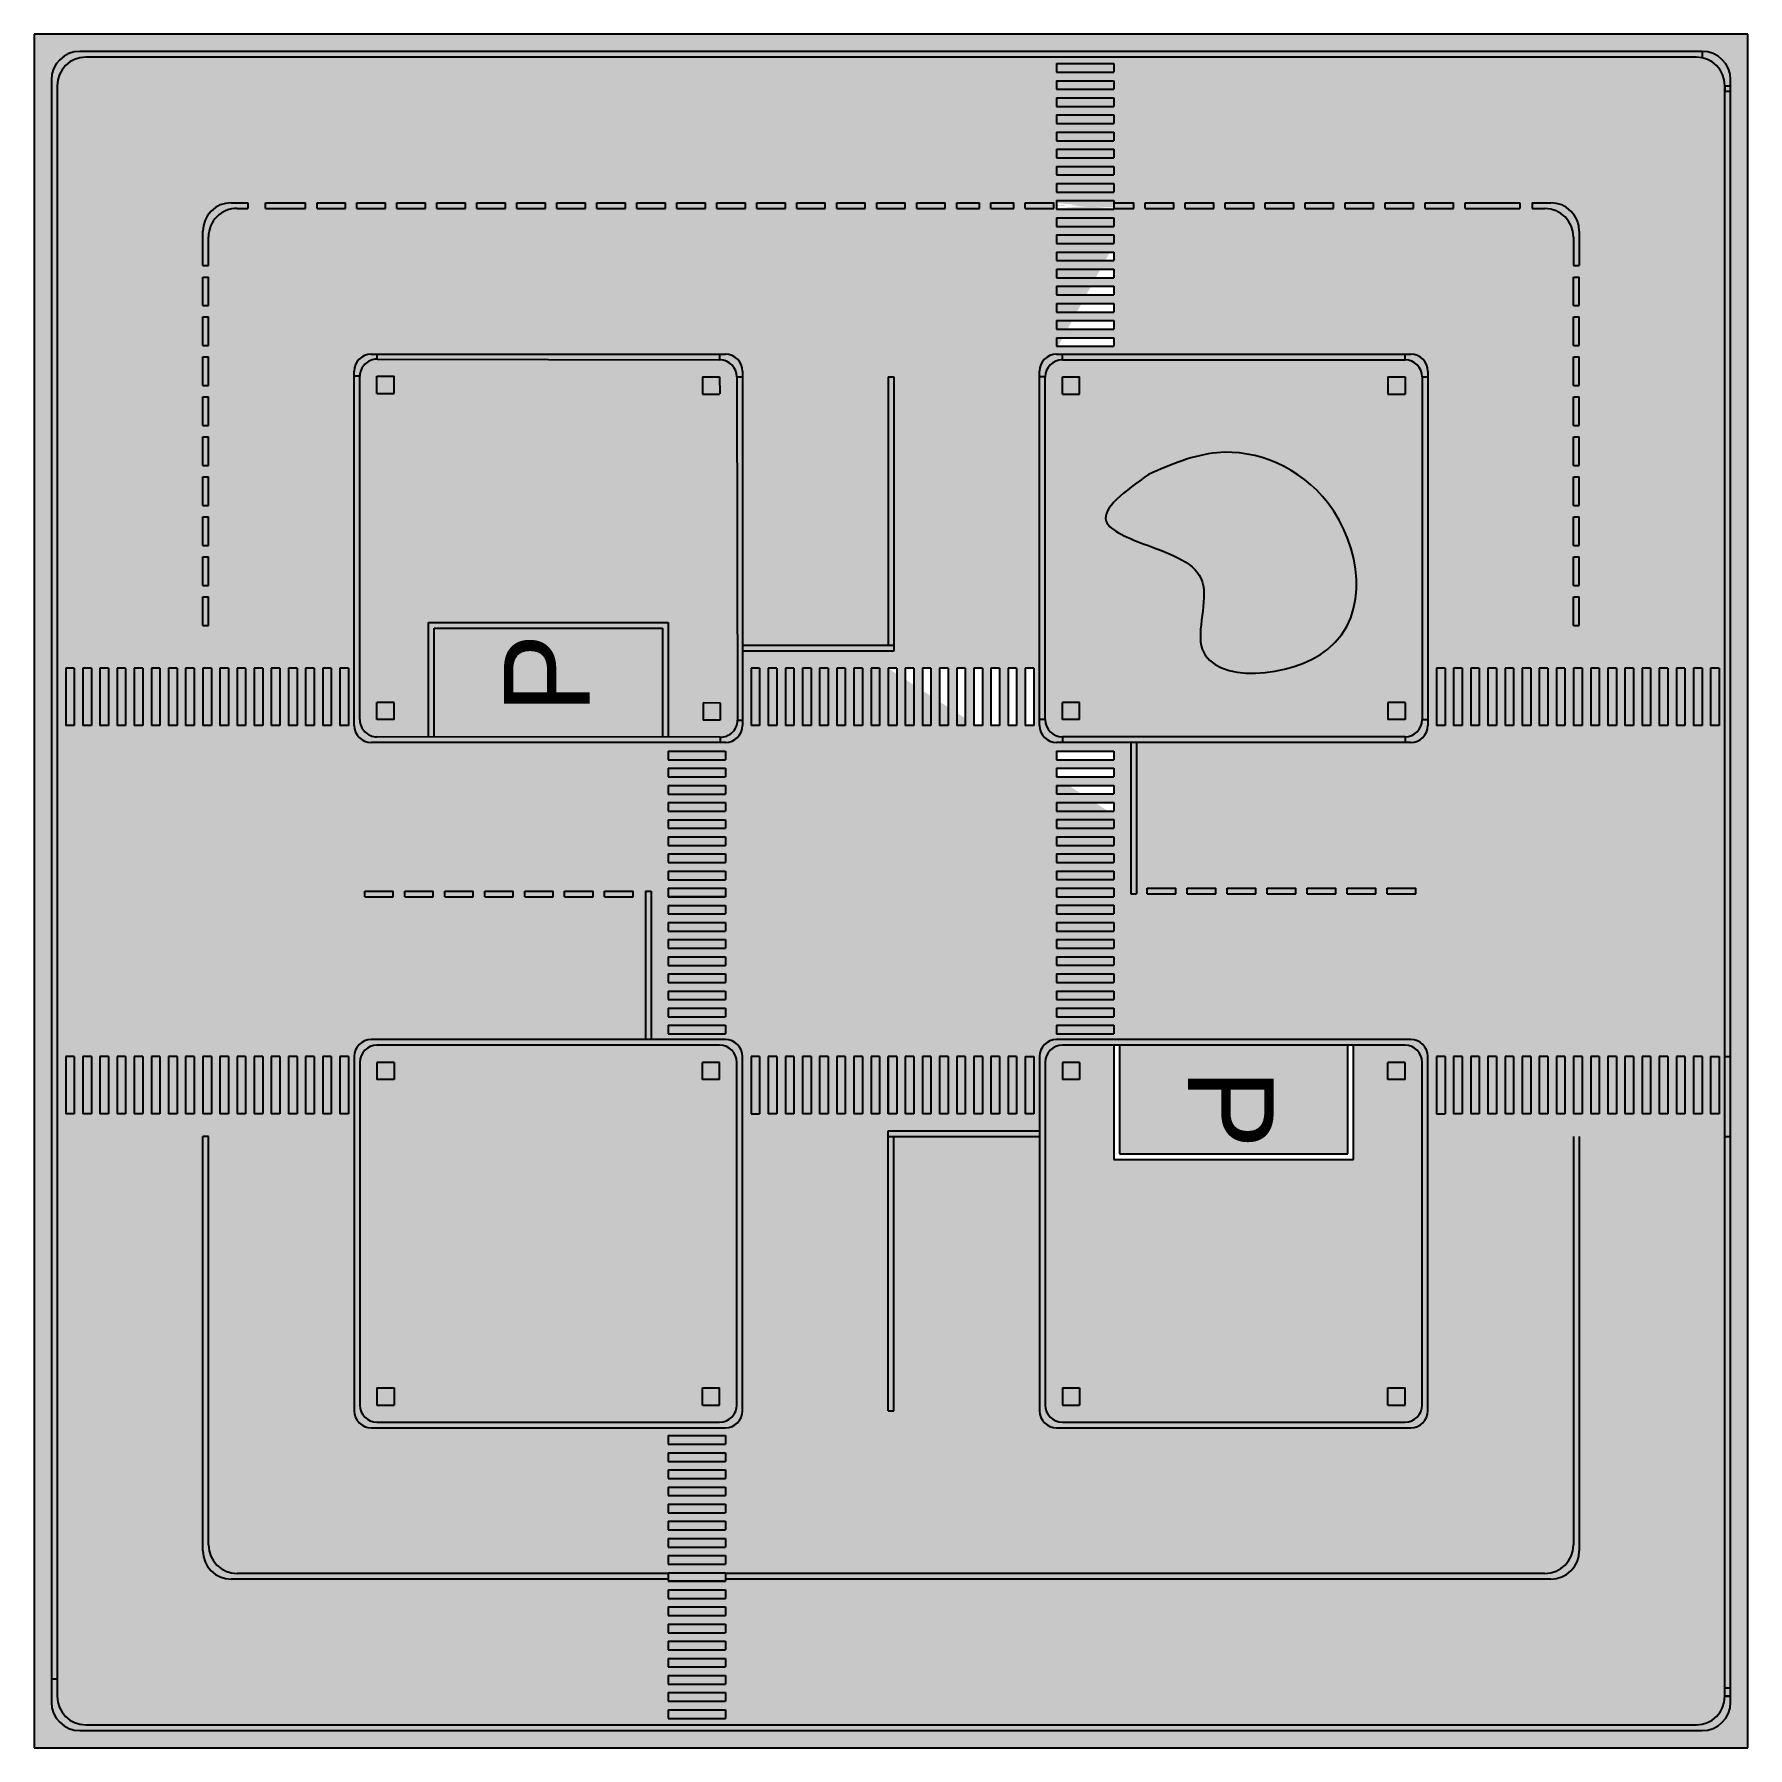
# Model space of a CAD drawing. Header units: centimetres. Extents: x 2952 to 3252, y 1649 to 1949.
import ezdxf

# ---------------------------------------------------------------- set-up
doc = ezdxf.new("R2010")
doc.units = ezdxf.units.CM
doc.layers.get('Defpoints').update_dxf_attribs({"color": 255})
doc.layers.add('mau lane', color=7, linetype='Continuous')
doc.styles.get("Standard").update_dxf_attribs({"font": 'arial.ttf'})

msp = doc.modelspace()

# ---------------------------------------------------------------- texts
at = {"layer": 'mau lane', "char_height": 15, "attachment_point": 1}
for insert, rotation in [((3034.11, 1825.96), 90), ((3168.87, 1771.97), 270)]:
    msp.add_mtext_dynamic_manual_height_columns('\\pxqc;{\\C31;\\c6737150;P}', width=22.1996, gutter_width=12.5, heights=[21.34], dxfattribs=dict(at, insert=insert, rotation=rotation))

# ---------------------------------------------------------------- hatches: boundary and pattern name
at = {"layer": 'Defpoints', "true_color": 0xffffff}
h = msp.add_hatch(color=7, dxfattribs=at)
h.dxf.hatch_style = 1
h.paths.add_polyline_path([(3248.88, 1656.97), (3248.88, 1657.97), (3247.88, 1657.97, -0.414214), (3242.88, 1652.97), (2960.88, 1652.97, -0.414214), (2955.88, 1657.97), (2955.88, 1661.02), (2954.88, 1661.02), (2954.88, 1656.97, 0.414214), (2959.88, 1651.97), (3243.88, 1651.97, 0.414214)])
h.paths.add_polyline_path([(2955.88, 1939.97), (2954.88, 1939.97), (2954.88, 1661.02), (2955.88, 1661.02)])
h.paths.add_polyline_path([(2959.88, 1944.87), (2959.88, 1945.97, 0.414214), (2954.88, 1940.97), (2954.88, 1939.97), (2955.88, 1939.97, -0.356394)])
h.paths.add_polyline_path([(3243.88, 1945.97), (2959.88, 1945.97), (2959.88, 1944.87, -0.050382), (2960.88, 1944.97), (3242.88, 1944.97, -0.050382), (3243.88, 1944.87)])
h.paths.add_polyline_path([(3243.88, 1945.97), (3243.88, 1944.87, -0.356394), (3247.88, 1939.97), (3248.88, 1939.97), (3248.88, 1940.97, 0.414214)])
h = msp.add_hatch(color=7, dxfattribs=at)
h.dxf.hatch_style = 1
h.paths.add_polyline_path([(3248.88, 1755.97), (3247.88, 1755.97), (3247.88, 1659.48), (3248.88, 1659.48)])
h.paths.add_polyline_path([(3248.88, 1769.97), (3247.88, 1769.97), (3247.88, 1755.97), (3248.88, 1755.97)])
h.paths.add_polyline_path([(3248.88, 1939), (3247.88, 1939), (3247.88, 1769.97), (3248.88, 1769.97)])
at = {"layer": 'mau lane', "true_color": 0x58ba48}
h = msp.add_hatch(color=85, dxfattribs=at)
h.dxf.hatch_style = 1
h.paths.add_polyline_path([(2954.88, 1656.97), (2951.88, 1656.97), (2951.88, 1648.97), (2959.88, 1648.97), (2959.88, 1651.97, -0.414214)])
h.paths.add_polyline_path([(3251.88, 1656.97), (3248.88, 1656.97, -0.414214), (3243.88, 1651.97), (3243.88, 1648.97), (3251.88, 1648.97)])
h.paths.add_polyline_path([(3243.88, 1651.97), (2959.88, 1651.97), (2959.88, 1648.97), (3243.88, 1648.97)])
h.paths.add_polyline_path([(3251.88, 1939.97), (3248.88, 1939.97), (3248.88, 1656.97), (3251.88, 1656.97)])
h.paths.add_polyline_path([(3251.88, 1948.97), (3243.88, 1948.97), (3243.88, 1945.97, -0.414214), (3248.88, 1940.97), (3248.88, 1939.97), (3251.88, 1939.97)])
h.paths.add_polyline_path([(3243.88, 1948.97), (2960.88, 1948.97), (2960.88, 1945.97), (3243.88, 1945.97)])
h.paths.add_polyline_path([(2959.88, 1945.97), (2960.88, 1945.97), (2960.88, 1948.97), (2951.88, 1948.97), (2951.88, 1940.97), (2954.88, 1940.97, -0.414214)])
at = {"layer": 'mau lane', "true_color": 0xffffff}
h = msp.add_hatch(color=7, dxfattribs=at)
h.dxf.hatch_style = 1
edge = h.paths.add_edge_path()
edge.add_line((3248.88, 1656.97), (3248.88, 1940.97))
edge.add_arc((3243.88, 1940.97), 5, 0, 90)
edge.add_line((3243.88, 1945.97), (2959.88, 1945.97))
edge.add_arc((2959.88, 1940.97), 5, 90, 180)
edge.add_line((2954.88, 1940.97), (2954.88, 1656.97))
edge.add_arc((2959.88, 1656.97), 5, 180, 270)
edge.add_line((2959.88, 1651.97), (3243.88, 1651.97))
edge.add_arc((3243.88, 1656.97), 5, 270, 360)
edge = h.paths.add_edge_path(flags=16)
edge.add_line((3247.88, 1657.97), (3247.88, 1939.97))
edge.add_arc((3242.88, 1939.97), 5, 0, 90)
edge.add_line((3242.88, 1944.97), (2960.88, 1944.97))
edge.add_arc((2960.88, 1939.97), 5, 90, 180)
edge.add_line((2955.88, 1939.97), (2955.88, 1657.97))
edge.add_arc((2960.88, 1657.97), 5, 180, 270)
edge.add_line((2960.88, 1652.97), (3242.88, 1652.97))
edge.add_arc((3242.88, 1657.97), 5, 270, 360)
at = {"layer": 'mau lane', "true_color": 0x505050}
h = msp.add_hatch(color=251, dxfattribs=at)
h.dxf.hatch_style = 1
h.paths.add_polyline_path([(2960.88, 1944.97, 0.414214), (2955.88, 1939.97), (2955.88, 1657.97, 0.414214), (2960.88, 1652.97), (3242.88, 1652.97, 0.414214), (3247.88, 1657.97), (3247.88, 1659.48), (3247.88, 1939.97, 0.414214), (3242.88, 1944.97)])
h.paths.add_polyline_path([(3107.38, 1827.97), (3107.38, 1837.97), (3108.88, 1837.97), (3108.88, 1827.97)], flags=16)
h.paths.add_polyline_path([(3105.88, 1827.97), (3104.38, 1827.97), (3104.38, 1837.97), (3105.88, 1837.97)], flags=16)
h.paths.add_polyline_path([(3110.38, 1827.97), (3110.38, 1837.97), (3111.88, 1837.97), (3111.88, 1827.97)], flags=16)
h.paths.add_polyline_path([(3102.88, 1827.97), (3101.38, 1827.97), (3101.38, 1837.97), (3102.88, 1837.97)], flags=16)
h.paths.add_polyline_path([(3113.38, 1827.97), (3113.38, 1837.97), (3114.88, 1837.97), (3114.88, 1827.97)], flags=16)
h.paths.add_polyline_path([(3099.88, 1827.97), (3098.38, 1827.97), (3098.38, 1837.97), (3099.88, 1837.97)], flags=16)
h.paths.add_polyline_path([(3116.38, 1827.97), (3116.38, 1837.97), (3117.88, 1837.97), (3117.88, 1827.97)], flags=16)
h.paths.add_polyline_path([(3096.88, 1827.97), (3095.38, 1827.97), (3095.38, 1837.97), (3096.88, 1837.97)], flags=16)
h.paths.add_polyline_path([(3130.88, 1806.96), (3130.88, 1808.46), (3140.88, 1808.46), (3140.88, 1806.96)], flags=16)
h.paths.add_polyline_path([(3130.88, 1805.46), (3140.88, 1805.46), (3140.88, 1803.96), (3130.88, 1803.96)], flags=16)
h.paths.add_polyline_path([(3130.88, 1809.96), (3130.88, 1811.46), (3140.88, 1811.46), (3140.88, 1809.96)], flags=16)
h.paths.add_polyline_path([(3130.88, 1802.46), (3140.88, 1802.46), (3140.88, 1800.96), (3130.88, 1800.96)], flags=16)
h.paths.add_polyline_path([(3130.88, 1812.96), (3130.88, 1814.46), (3140.88, 1814.46), (3140.88, 1812.96)], flags=16)
h.paths.add_polyline_path([(3119.38, 1827.97), (3119.38, 1837.97), (3120.88, 1837.97), (3120.88, 1827.97)], flags=16)
h.paths.add_polyline_path([(3130.88, 1799.46), (3140.88, 1799.46), (3140.88, 1797.96), (3130.88, 1797.96)], flags=16)
h.paths.add_polyline_path([(3093.88, 1827.97), (3092.38, 1827.97), (3092.38, 1837.97), (3093.88, 1837.97)], flags=16)
h.paths.add_polyline_path([(3130.88, 1815.96), (3130.88, 1817.46), (3140.88, 1817.46), (3140.88, 1815.96)], flags=16)
h.paths.add_polyline_path([(3130.88, 1796.46), (3140.88, 1796.46), (3140.88, 1794.96), (3130.88, 1794.96)], flags=16)
h.paths.add_polyline_path([(3122.38, 1827.97), (3122.38, 1837.97), (3123.88, 1837.97), (3123.88, 1827.97)], flags=16)
h.paths.add_polyline_path([(3090.88, 1827.97), (3089.38, 1827.97), (3089.38, 1837.97), (3090.88, 1837.97)], flags=16)
h.paths.add_polyline_path([(3130.88, 1818.96), (3130.88, 1820.46), (3140.88, 1820.46), (3140.88, 1818.96)], flags=16)
h.paths.add_polyline_path([(3130.88, 1793.46), (3140.88, 1793.46), (3140.88, 1791.96), (3130.88, 1791.96)], flags=16)
h.paths.add_polyline_path([(3125.38, 1827.97), (3125.38, 1837.97), (3126.88, 1837.97), (3126.88, 1827.97)], flags=16)
h.paths.add_polyline_path([(3130.88, 1821.96), (3130.88, 1823.46), (3140.88, 1823.46), (3140.88, 1821.96)], flags=16)
h.paths.add_polyline_path([(3087.88, 1827.97), (3086.38, 1827.97), (3086.38, 1837.97), (3087.88, 1837.97)], flags=16)
h.paths.add_polyline_path([(3130.88, 1790.46), (3140.88, 1790.46), (3140.88, 1788.96), (3130.88, 1788.96)], flags=16)
h.paths.add_polyline_path([(3127.88, 1827.97), (3127.88, 1889.97, -0.414214), (3130.88, 1892.97), (3192.88, 1892.97, -0.414214), (3195.88, 1889.97), (3195.88, 1827.97, -0.414214), (3192.88, 1824.97), (3144.88, 1824.97), (3144.88, 1798.47), (3143.88, 1798.47), (3143.88, 1824.97), (3130.88, 1824.97, -0.414214)], flags=16)
h.paths.add_polyline_path([(3130.88, 1787.46), (3140.88, 1787.46), (3140.88, 1785.96), (3130.88, 1785.96)], flags=16)
h.paths.add_polyline_path([(3128.88, 1828.97), (3128.88, 1888.97, -0.414214), (3131.88, 1891.97), (3191.88, 1891.97, -0.414214), (3194.88, 1888.97), (3194.88, 1828.97, -0.414214), (3191.88, 1825.97), (3131.88, 1825.97, -0.414214)], flags=0)
h.paths.add_polyline_path([(3084.88, 1827.97), (3083.38, 1827.97), (3083.38, 1837.97), (3084.88, 1837.97)], flags=16)
h.paths.add_polyline_path([(3130.88, 1784.46), (3140.88, 1784.46), (3140.88, 1782.96), (3130.88, 1782.96)], flags=16)
h.paths.add_polyline_path([(3081.88, 1827.97), (3080.38, 1827.97), (3080.38, 1837.97), (3081.88, 1837.97)], flags=16)
h.paths.add_polyline_path([(3131.88, 1828.97), (3131.88, 1831.97), (3134.88, 1831.97), (3134.88, 1828.97)], flags=0)
h.paths.add_polyline_path([(3072.88, 1806.95), (3062.88, 1806.95), (3062.88, 1808.45), (3072.88, 1808.45)], flags=16)
h.paths.add_polyline_path([(3072.88, 1805.45), (3072.88, 1803.95), (3062.88, 1803.95), (3062.88, 1805.45)], flags=16)
h.paths.add_polyline_path([(3072.88, 1809.95), (3062.88, 1809.95), (3062.88, 1811.45), (3072.88, 1811.45)], flags=16)
h.paths.add_polyline_path([(3072.88, 1802.45), (3072.88, 1800.95), (3062.88, 1800.95), (3062.88, 1802.45)], flags=16)
h.paths.add_polyline_path([(3072.88, 1812.95), (3062.88, 1812.95), (3062.88, 1814.45), (3072.88, 1814.45)], flags=16)
h.paths.add_polyline_path([(3130.88, 1781.46), (3140.88, 1781.46), (3140.88, 1779.96), (3130.88, 1779.96)], flags=16)
h.paths.add_polyline_path([(3072.88, 1799.45), (3072.88, 1797.95), (3062.88, 1797.95), (3062.88, 1799.45)], flags=16)
h.paths.add_polyline_path([(3102.38, 1840.97), (3075.88, 1840.97), (3075.88, 1827.97, -0.414214), (3072.88, 1824.97), (3010.88, 1824.97, -0.414214), (3007.88, 1827.97), (3007.88, 1889.97, -0.414214), (3010.88, 1892.97), (3072.88, 1892.97, -0.414214), (3075.88, 1889.97), (3075.88, 1841.97), (3101.38, 1841.97), (3101.38, 1888.98), (3102.38, 1888.98), (3102.38, 1841.97)], flags=16)
h.paths.add_polyline_path([(3072.88, 1815.95), (3062.88, 1815.95), (3062.88, 1817.45), (3072.88, 1817.45)], flags=16)
h.paths.add_polyline_path([(3078.88, 1827.97), (3077.38, 1827.97), (3077.38, 1837.97), (3078.88, 1837.97)], flags=16)
h.paths.add_polyline_path([(3072.88, 1796.45), (3072.88, 1794.95), (3062.88, 1794.95), (3062.88, 1796.45)], flags=16)
h.paths.add_polyline_path([(3072.88, 1818.95), (3062.88, 1818.95), (3062.88, 1820.45), (3072.88, 1820.45)], flags=16)
h.paths.add_polyline_path([(3072.88, 1793.45), (3072.88, 1791.95), (3062.88, 1791.95), (3062.88, 1793.45)], flags=16)
h.paths.add_polyline_path([(3107.38, 1769.97), (3108.88, 1769.97), (3108.88, 1759.97), (3107.38, 1759.97)], flags=16)
h.paths.add_polyline_path([(3105.88, 1769.97), (3105.88, 1759.97), (3104.38, 1759.97), (3104.38, 1769.97)], flags=16)
h.paths.add_polyline_path([(3110.38, 1769.97), (3111.88, 1769.97), (3111.88, 1759.97), (3110.38, 1759.97)], flags=16)
h.paths.add_polyline_path([(3102.88, 1769.97), (3102.88, 1759.97), (3101.38, 1759.97), (3101.38, 1769.97)], flags=16)
h.paths.add_polyline_path([(3130.88, 1778.46), (3140.88, 1778.46), (3140.88, 1776.96), (3130.88, 1776.96)], flags=16)
h.paths.add_polyline_path([(3113.38, 1769.97), (3114.88, 1769.97), (3114.88, 1759.97), (3113.38, 1759.97)], flags=16)
h.paths.add_polyline_path([(3099.88, 1769.97), (3099.88, 1759.97), (3098.38, 1759.97), (3098.38, 1769.97)], flags=16)
h.paths.add_polyline_path([(3072.88, 1821.95), (3062.88, 1821.95), (3062.88, 1823.45), (3072.88, 1823.45)], flags=16)
h.paths.add_polyline_path([(3072.88, 1790.45), (3072.88, 1788.95), (3062.88, 1788.95), (3062.88, 1790.45)], flags=16)
h.paths.add_polyline_path([(3116.38, 1769.97), (3117.88, 1769.97), (3117.88, 1759.97), (3116.38, 1759.97)], flags=16)
h.paths.add_polyline_path([(3096.88, 1769.97), (3096.88, 1759.97), (3095.38, 1759.97), (3095.38, 1769.97)], flags=16)
h.paths.add_polyline_path([(3119.38, 1769.97), (3120.88, 1769.97), (3120.88, 1759.97), (3119.38, 1759.97)], flags=16)
h.paths.add_polyline_path([(3093.88, 1769.97), (3093.88, 1759.97), (3092.38, 1759.97), (3092.38, 1769.97)], flags=16)
h.paths.add_polyline_path([(3072.88, 1787.45), (3072.88, 1785.95), (3062.88, 1785.95), (3062.88, 1787.45)], flags=16)
h.paths.add_polyline_path([(3130.88, 1775.46), (3140.88, 1775.46), (3140.88, 1773.96), (3130.88, 1773.96)], flags=16)
h.paths.add_polyline_path([(3122.38, 1769.97), (3123.88, 1769.97), (3123.88, 1759.97), (3122.38, 1759.97)], flags=16)
h.paths.add_polyline_path([(3090.88, 1769.97), (3090.88, 1759.97), (3089.38, 1759.97), (3089.38, 1769.97)], flags=16)
h.paths.add_polyline_path([(3072.88, 1784.45), (3072.88, 1782.95), (3062.88, 1782.95), (3062.88, 1784.45)], flags=16)
h.paths.add_polyline_path([(3146.74, 1799.46), (3151.74, 1799.46), (3151.74, 1798.47), (3146.74, 1798.47)], flags=16)
h.paths.add_polyline_path([(3130.88, 1772.97), (3181.88, 1772.97), (3192.88, 1772.97, -0.414214), (3195.88, 1769.97), (3195.88, 1707.97, -0.414214), (3192.88, 1704.97), (3130.88, 1704.97, -0.414214), (3127.88, 1707.97), (3127.88, 1755.97), (3102.38, 1755.97), (3102.38, 1707.97), (3101.38, 1707.97), (3101.38, 1756.97), (3127.88, 1756.97), (3127.88, 1769.97, -0.414214)], flags=16)
h.paths.add_polyline_path([(3125.38, 1769.97), (3126.88, 1769.97), (3126.88, 1759.97), (3125.38, 1759.97)], flags=16)
h.paths.add_polyline_path([(3087.88, 1769.97), (3087.88, 1759.97), (3086.38, 1759.97), (3086.38, 1769.97)], flags=16)
h.paths.add_polyline_path([(3071.99, 1828.88), (3068.99, 1828.9), (3068.99, 1831.9), (3071.99, 1831.88)], flags=0)
h.paths.add_polyline_path([(3131.88, 1771.97), (3182.88, 1771.97), (3191.88, 1771.97, -0.414214), (3194.88, 1768.97), (3194.88, 1708.97, -0.414214), (3191.88, 1705.97), (3131.88, 1705.97, -0.414214), (3128.88, 1708.97), (3128.88, 1768.97, -0.414214)], flags=0)
h.paths.add_polyline_path([(3072.88, 1781.45), (3072.88, 1779.95), (3062.88, 1779.95), (3062.88, 1781.45)], flags=16)
h.paths.add_polyline_path([(3084.88, 1769.97), (3084.88, 1759.97), (3083.38, 1759.97), (3083.38, 1769.97)], flags=16)
h.paths.add_polyline_path([(3072.88, 1778.45), (3072.88, 1776.95), (3062.88, 1776.95), (3062.88, 1778.45)], flags=16)
h.paths.add_polyline_path([(3081.88, 1769.97), (3081.88, 1759.97), (3080.38, 1759.97), (3080.38, 1769.97)], flags=16)
h.paths.add_polyline_path([(3131.88, 1768.97), (3134.88, 1768.97), (3134.88, 1765.97), (3131.88, 1765.97)], flags=0)
h.paths.add_polyline_path([(3078.88, 1769.97), (3078.88, 1759.97), (3077.38, 1759.97), (3077.38, 1769.97)], flags=16)
h.paths.add_polyline_path([(3072.88, 1775.45), (3072.88, 1773.95), (3062.88, 1773.95), (3062.88, 1775.45)], flags=16)
h.paths.add_polyline_path([(3075.88, 1769.97), (3075.88, 1707.97, -0.414214), (3072.88, 1704.97), (3010.88, 1704.97, -0.414214), (3007.88, 1707.97), (3007.88, 1769.97, -0.414214), (3010.88, 1772.97), (3058.88, 1772.97), (3058.88, 1798.93), (3059.88, 1798.93), (3059.88, 1772.97), (3072.88, 1772.97, -0.414214)], flags=16)
h.paths.add_polyline_path([(3153.74, 1799.46), (3158.74, 1799.46), (3158.74, 1798.47), (3153.74, 1798.47)], flags=16)
h.paths.add_polyline_path([(3074.88, 1768.97), (3074.88, 1708.97, -0.414214), (3071.88, 1705.97), (3011.88, 1705.97, -0.414214), (3008.88, 1708.97), (3008.88, 1768.97, -0.414214), (3011.88, 1771.97), (3071.88, 1771.97, -0.414214)], flags=0)
h.paths.add_polyline_path([(3056.74, 1798.93), (3056.74, 1797.94), (3051.74, 1797.94), (3051.74, 1798.93)], flags=0)
h.paths.add_polyline_path([(3071.88, 1768.97), (3071.88, 1765.97), (3068.88, 1765.97), (3068.88, 1768.97)], flags=0)
h.paths.add_polyline_path([(3160.74, 1799.46), (3165.74, 1799.46), (3165.74, 1798.47), (3160.74, 1798.47)], flags=16)
h.paths.add_polyline_path([(3049.74, 1798.93), (3049.74, 1797.94), (3044.74, 1797.94), (3044.74, 1798.93)], flags=0)
edge = h.paths.add_edge_path(flags=0)
edge.add_spline(control_points=[(3146.97, 1871.92), (3150.89, 1873.62), (3161.47, 1878.21), (3182.65, 1869.38), (3187.47, 1837.07), (3151.22, 1834.83), (3159.54, 1854.87), (3148.24, 1858.92), (3135.63, 1863.73), (3142.86, 1868.95), (3146.97, 1871.92)], knot_values=[0, 0, 0, 0, 12.563053, 33.867853, 59.472285, 81.458114, 93.275545, 104.753361, 113.1775, 124.228924, 124.228924, 124.228924, 124.228924], degree=3, periodic=0)
h.paths.add_polyline_path([(3167.74, 1799.46), (3172.74, 1799.46), (3172.74, 1798.47), (3167.74, 1798.47)], flags=16)
h.paths.add_polyline_path([(3042.74, 1798.93), (3042.74, 1797.94), (3037.74, 1797.94), (3037.74, 1798.93)], flags=16)
h.paths.add_polyline_path([(3174.74, 1799.46), (3179.74, 1799.46), (3179.74, 1798.47), (3174.74, 1798.47)], flags=16)
h.paths.add_polyline_path([(3035.74, 1798.93), (3035.74, 1797.94), (3030.74, 1797.95), (3030.74, 1798.93)], flags=16)
h.paths.add_polyline_path([(3181.74, 1799.46), (3186.74, 1799.46), (3186.74, 1798.47), (3181.74, 1798.47)], flags=16)
h.paths.add_polyline_path([(3028.74, 1798.93), (3028.74, 1797.95), (3023.74, 1797.95), (3023.74, 1798.93)], flags=16)
h.paths.add_polyline_path([(3188.74, 1799.46), (3193.74, 1799.46), (3193.74, 1798.47), (3188.74, 1798.47)], flags=16)
h.paths.add_polyline_path([(3131.88, 1885.97), (3131.88, 1888.97), (3134.88, 1888.97), (3134.88, 1885.97)], flags=0)
h.paths.add_polyline_path([(3188.88, 1828.97), (3188.88, 1831.97), (3191.88, 1831.97), (3191.88, 1828.97)], flags=0)
h.paths.add_polyline_path([(3021.74, 1798.93), (3021.74, 1797.94), (3016.74, 1797.95), (3016.74, 1798.93)], flags=16)
h.paths.add_polyline_path([(3068.89, 1885.98), (3068.88, 1888.98), (3071.88, 1888.97), (3071.89, 1885.97)], flags=0)
h.paths.add_polyline_path([(3188.88, 1768.97), (3191.88, 1768.97), (3191.88, 1765.97), (3188.88, 1765.97)], flags=0)
h.paths.add_polyline_path([(3130.88, 1894.34), (3130.88, 1895.84), (3140.88, 1895.84), (3140.88, 1894.34)], flags=16)
h.paths.add_polyline_path([(3014.74, 1798.93), (3014.74, 1797.95), (3009.74, 1797.95), (3009.74, 1798.93)], flags=16)
h.paths.add_polyline_path([(3197.38, 1827.97), (3197.38, 1837.97), (3198.88, 1837.97), (3198.88, 1827.97)], flags=16)
h.paths.add_polyline_path([(3130.88, 1897.34), (3130.88, 1898.84), (3140.88, 1898.84), (3140.88, 1897.34)], flags=16)
h.paths.add_polyline_path([(3011.88, 1828.97), (3011.88, 1831.97), (3014.88, 1831.97), (3014.88, 1828.97)], flags=0)
h.paths.add_polyline_path([(3200.38, 1827.97), (3200.38, 1837.97), (3201.88, 1837.97), (3201.88, 1827.97)], flags=16)
h.paths.add_polyline_path([(3130.88, 1900.34), (3130.88, 1901.84), (3140.88, 1901.84), (3140.88, 1900.34)], flags=16)
h.paths.add_polyline_path([(3197.38, 1769.97), (3198.88, 1769.97), (3198.88, 1759.97), (3197.38, 1759.97)], flags=16)
h.paths.add_polyline_path([(3131.88, 1711.97), (3134.88, 1711.97), (3134.88, 1708.97), (3131.88, 1708.97)], flags=0)
h.paths.add_polyline_path([(3203.38, 1827.97), (3203.38, 1837.97), (3204.88, 1837.97), (3204.88, 1827.97)], flags=16)
h.paths.add_polyline_path([(3014.88, 1768.97), (3014.88, 1765.97), (3011.88, 1765.97), (3011.88, 1768.97)], flags=0)
h.paths.add_polyline_path([(3130.88, 1903.34), (3130.88, 1904.84), (3140.88, 1904.84), (3140.88, 1903.34)], flags=16)
h.paths.add_polyline_path([(3200.38, 1769.97), (3201.88, 1769.97), (3201.88, 1759.97), (3200.38, 1759.97)], flags=16)
h.paths.add_polyline_path([(3071.88, 1711.97), (3071.88, 1708.97), (3068.88, 1708.97), (3068.88, 1711.97)], flags=16)
h.paths.add_polyline_path([(3206.38, 1827.97), (3206.38, 1837.97), (3207.88, 1837.97), (3207.88, 1827.97)], flags=16)
h.paths.add_polyline_path([(3006.88, 1827.97), (3005.38, 1827.97), (3005.38, 1837.97), (3006.88, 1837.97)], flags=16)
h.paths.add_polyline_path([(3130.88, 1906.34), (3130.88, 1907.84), (3140.88, 1907.84), (3140.88, 1906.34)], flags=16)
h.paths.add_polyline_path([(3203.38, 1769.97), (3204.88, 1769.97), (3204.88, 1759.97), (3203.38, 1759.97)], flags=16)
h.paths.add_polyline_path([(3209.38, 1827.97), (3209.38, 1837.97), (3210.88, 1837.97), (3210.88, 1827.97)], flags=16)
h.paths.add_polyline_path([(3003.88, 1827.97), (3002.38, 1827.97), (3002.38, 1837.97), (3003.88, 1837.97)], flags=16)
h.paths.add_polyline_path([(3130.88, 1909.34), (3130.88, 1910.84), (3140.88, 1910.84), (3140.88, 1909.34)], flags=16)
h.paths.add_polyline_path([(3206.38, 1769.97), (3207.88, 1769.97), (3207.88, 1759.97), (3206.38, 1759.97)], flags=16)
h.paths.add_polyline_path([(3006.88, 1769.97), (3006.88, 1759.97), (3005.38, 1759.97), (3005.38, 1769.97)], flags=16)
h.paths.add_polyline_path([(3212.38, 1827.97), (3212.38, 1837.97), (3213.88, 1837.97), (3213.88, 1827.97)], flags=16)
h.paths.add_polyline_path([(3000.88, 1827.97), (2999.38, 1827.97), (2999.38, 1837.97), (3000.88, 1837.97)], flags=16)
h.paths.add_polyline_path([(3072.88, 1703.61), (3072.88, 1702.11), (3062.88, 1702.11), (3062.88, 1703.61)], flags=16)
h.paths.add_polyline_path([(3130.88, 1912.34), (3130.88, 1913.84), (3140.88, 1913.84), (3140.88, 1912.34)], flags=16)
h.paths.add_polyline_path([(3209.38, 1769.97), (3210.88, 1769.97), (3210.88, 1759.97), (3209.38, 1759.97)], flags=16)
h.paths.add_polyline_path([(3003.88, 1769.97), (3003.88, 1759.97), (3002.38, 1759.97), (3002.38, 1769.97)], flags=16)
h.paths.add_polyline_path([(3215.38, 1827.97), (3215.38, 1837.97), (3216.88, 1837.97), (3216.88, 1827.97)], flags=16)
h.paths.add_polyline_path([(3072.88, 1700.61), (3072.88, 1699.11), (3062.88, 1699.11), (3062.88, 1700.61)], flags=16)
h.paths.add_polyline_path([(2997.88, 1827.97), (2996.38, 1827.97), (2996.38, 1837.97), (2997.88, 1837.97)], flags=16)
h.paths.add_polyline_path([(3130.88, 1915.34), (3130.88, 1916.84), (3140.88, 1916.84), (3140.88, 1915.34)], flags=16)
h.paths.add_polyline_path([(3212.38, 1769.97), (3213.88, 1769.97), (3213.88, 1759.97), (3212.38, 1759.97)], flags=16)
h.paths.add_polyline_path([(3000.88, 1769.97), (3000.88, 1759.97), (2999.38, 1759.97), (2999.38, 1769.97)], flags=16)
h.paths.add_polyline_path([(3106.38, 1918.48), (3106.38, 1919.47), (3111.38, 1919.47), (3111.38, 1918.48)], flags=16)
h.paths.add_polyline_path([(3104.38, 1918.48), (3099.38, 1918.48), (3099.38, 1919.47), (3104.38, 1919.47)], flags=16)
h.paths.add_polyline_path([(3113.38, 1918.48), (3113.38, 1919.47), (3117.38, 1919.47), (3117.38, 1918.48)], flags=16)
h.paths.add_polyline_path([(3097.38, 1918.48), (3092.38, 1918.48), (3092.38, 1919.47), (3097.38, 1919.47)], flags=16)
h.paths.add_polyline_path([(3119.38, 1919.47), (3123.38, 1919.47), (3123.38, 1918.47), (3119.38, 1918.48)], flags=16)
h.paths.add_polyline_path([(3090.38, 1918.48), (3085.38, 1918.48), (3085.38, 1919.47), (3090.38, 1919.47)], flags=16)
h.paths.add_polyline_path([(3218.38, 1827.97), (3218.38, 1837.97), (3219.88, 1837.97), (3219.88, 1827.97)], flags=16)
h.paths.add_polyline_path([(3125.38, 1918.47), (3125.38, 1919.47), (3130.38, 1919.47), (3130.38, 1918.47)], flags=16)
h.paths.add_polyline_path([(3072.88, 1697.61), (3072.88, 1696.11), (3062.88, 1696.11), (3062.88, 1697.61)], flags=16)
h.paths.add_polyline_path([(2994.88, 1827.97), (2993.38, 1827.97), (2993.38, 1837.97), (2994.88, 1837.97)], flags=16)
h.paths.add_polyline_path([(3188.88, 1885.97), (3188.88, 1888.97), (3191.88, 1888.97), (3191.88, 1885.97)], flags=0)
h.paths.add_polyline_path([(3215.38, 1769.97), (3216.88, 1769.97), (3216.88, 1759.97), (3215.38, 1759.97)], flags=16)
h.paths.add_polyline_path([(3130.88, 1918.34), (3130.88, 1919.84), (3140.88, 1919.84), (3140.88, 1919.47), (3144.38, 1919.47), (3144.38, 1918.47), (3140.88, 1918.47), (3140.88, 1918.34)], flags=16)
h.paths.add_polyline_path([(3083.38, 1918.48), (3078.38, 1918.48), (3078.38, 1919.47), (3083.38, 1919.47)], flags=16)
h.paths.add_polyline_path([(2997.88, 1769.97), (2997.88, 1759.97), (2996.38, 1759.97), (2996.38, 1769.97)], flags=16)
h.paths.add_polyline_path([(3076.38, 1918.48), (3071.38, 1918.48), (3071.38, 1919.47), (3076.38, 1919.47)], flags=16)
h.paths.add_polyline_path([(3221.38, 1827.97), (3221.38, 1837.97), (3222.88, 1837.97), (3222.88, 1827.97)], flags=16)
h.paths.add_polyline_path([(3072.88, 1694.61), (3072.88, 1693.11), (3062.88, 1693.11), (3062.88, 1694.61)], flags=16)
h.paths.add_polyline_path([(2991.88, 1827.97), (2990.38, 1827.97), (2990.38, 1837.97), (2991.88, 1837.97)], flags=16)
h.paths.add_polyline_path([(3218.38, 1769.97), (3219.88, 1769.97), (3219.88, 1759.97), (3218.38, 1759.97)], flags=16)
h.paths.add_polyline_path([(3130.88, 1921.34), (3130.88, 1922.84), (3140.88, 1922.84), (3140.88, 1921.34)], flags=16)
h.paths.add_polyline_path([(2994.88, 1769.97), (2994.88, 1759.97), (2993.38, 1759.97), (2993.38, 1769.97)], flags=16)
h.paths.add_polyline_path([(3069.38, 1918.48), (3064.38, 1918.48), (3064.38, 1919.47), (3069.38, 1919.47)], flags=16)
h.paths.add_polyline_path([(3146.38, 1918.47), (3146.38, 1919.47), (3151.38, 1919.47), (3151.38, 1918.47)], flags=16)
h.paths.add_polyline_path([(3224.38, 1827.97), (3224.38, 1837.97), (3225.88, 1837.97), (3225.88, 1827.97)], flags=16)
h.paths.add_polyline_path([(3072.88, 1691.61), (3072.88, 1690.11), (3062.88, 1690.11), (3062.88, 1691.61)], flags=16)
h.paths.add_polyline_path([(2988.88, 1827.97), (2987.38, 1827.97), (2987.38, 1837.97), (2988.88, 1837.97)], flags=16)
h.paths.add_polyline_path([(3221.38, 1769.97), (3222.88, 1769.97), (3222.88, 1759.97), (3221.38, 1759.97)], flags=16)
h.paths.add_polyline_path([(3130.88, 1924.34), (3130.88, 1925.84), (3140.88, 1925.84), (3140.88, 1924.34)], flags=16)
h.paths.add_polyline_path([(2991.88, 1769.97), (2991.88, 1759.97), (2990.38, 1759.97), (2990.38, 1769.97)], flags=16)
h.paths.add_polyline_path([(3062.38, 1918.48), (3057.38, 1918.48), (3057.38, 1919.47), (3062.38, 1919.47)], flags=16)
h.paths.add_polyline_path([(3221.38, 1845.47), (3221.38, 1850.47), (3222.38, 1850.47), (3222.38, 1845.47)], flags=16)
h.paths.add_polyline_path([(3153.38, 1918.47), (3153.38, 1919.47), (3158.38, 1919.47), (3158.38, 1918.47)], flags=16)
h.paths.add_polyline_path([(3014.88, 1886.08), (3011.88, 1886.08), (3011.88, 1889.08), (3014.88, 1889.08)], flags=0)
h.paths.add_polyline_path([(3227.38, 1827.97), (3227.38, 1837.97), (3228.88, 1837.97), (3228.88, 1827.97)], flags=16)
h.paths.add_polyline_path([(3072.88, 1688.61), (3072.88, 1687.11), (3062.88, 1687.11), (3062.88, 1688.61)], flags=16)
h.paths.add_polyline_path([(2985.88, 1827.97), (2984.38, 1827.97), (2984.38, 1837.97), (2985.88, 1837.97)], flags=16)
h.paths.add_polyline_path([(3224.38, 1769.97), (3225.88, 1769.97), (3225.88, 1759.97), (3224.38, 1759.97)], flags=16)
h.paths.add_polyline_path([(3130.88, 1927.34), (3130.88, 1928.84), (3140.88, 1928.84), (3140.88, 1927.34)], flags=16)
h.paths.add_polyline_path([(3055.38, 1918.48), (3050.38, 1918.48), (3050.38, 1919.47), (3055.38, 1919.47)], flags=16)
h.paths.add_polyline_path([(2988.88, 1769.97), (2988.88, 1759.97), (2987.38, 1759.97), (2987.38, 1769.97)], flags=16)
h.paths.add_polyline_path([(3221.38, 1852.47), (3221.38, 1857.47), (3222.38, 1857.47), (3222.38, 1852.47)], flags=16)
h.paths.add_polyline_path([(3160.38, 1918.47), (3160.38, 1919.47), (3165.38, 1919.47), (3165.38, 1918.47)], flags=16)
h.paths.add_polyline_path([(3188.88, 1711.97), (3191.88, 1711.97), (3191.88, 1708.97), (3188.88, 1708.97)], flags=0)
h.paths.add_polyline_path([(3072.88, 1679.61), (3072.88, 1678.11), (3062.88, 1678.11), (3062.88, 1678.47), (2986.38, 1678.47, -0.414214), (2981.38, 1683.47), (2981.38, 1755.97), (2982.38, 1755.97), (2982.38, 1684.47, 0.414214), (2987.38, 1679.47), (3062.88, 1679.47), (3062.88, 1679.61)], flags=16)
h.paths.add_polyline_path([(3072.88, 1685.61), (3072.88, 1684.11), (3062.88, 1684.11), (3062.88, 1685.61)], flags=16)
h.paths.add_polyline_path([(3230.38, 1827.97), (3230.38, 1837.97), (3231.88, 1837.97), (3231.88, 1827.97)], flags=16)
h.paths.add_polyline_path([(2982.88, 1827.97), (2981.38, 1827.97), (2981.38, 1837.97), (2982.88, 1837.97)], flags=16)
h.paths.add_polyline_path([(3227.38, 1769.97), (3228.88, 1769.97), (3228.88, 1759.97), (3227.38, 1759.97)], flags=16)
h.paths.add_polyline_path([(3221.38, 1859.47), (3221.38, 1864.47), (3222.38, 1864.47), (3222.38, 1859.47)], flags=16)
h.paths.add_polyline_path([(2985.88, 1769.97), (2985.88, 1759.97), (2984.38, 1759.97), (2984.38, 1769.97)], flags=16)
h.paths.add_polyline_path([(3130.88, 1930.34), (3130.88, 1931.84), (3140.88, 1931.84), (3140.88, 1930.34)], flags=16)
h.paths.add_polyline_path([(3048.38, 1918.48), (3043.38, 1918.48), (3043.38, 1919.47), (3048.38, 1919.47)], flags=16)
h.paths.add_polyline_path([(3167.38, 1918.47), (3167.38, 1919.47), (3172.38, 1919.47), (3172.38, 1918.47)], flags=16)
h.paths.add_polyline_path([(3072.88, 1682.61), (3072.88, 1681.11), (3062.88, 1681.11), (3062.88, 1682.61)], flags=16)
h.paths.add_polyline_path([(3233.38, 1827.97), (3233.38, 1837.97), (3234.88, 1837.97), (3234.88, 1827.97)], flags=16)
h.paths.add_polyline_path([(2979.88, 1827.97), (2978.38, 1827.97), (2978.38, 1837.97), (2979.88, 1837.97)], flags=16)
h.paths.add_polyline_path([(3230.38, 1769.97), (3231.88, 1769.97), (3231.88, 1759.97), (3230.38, 1759.97)], flags=16)
h.paths.add_polyline_path([(2982.88, 1769.97), (2982.88, 1759.97), (2981.38, 1759.97), (2981.38, 1769.97)], flags=16)
h.paths.add_polyline_path([(3130.88, 1933.34), (3130.88, 1934.84), (3140.88, 1934.84), (3140.88, 1933.34)], flags=16)
h.paths.add_polyline_path([(3221.38, 1866.47), (3221.38, 1871.47), (3222.38, 1871.47), (3222.38, 1866.47)], flags=16)
h.paths.add_polyline_path([(3041.38, 1918.48), (3036.38, 1918.48), (3036.38, 1919.47), (3041.38, 1919.47)], flags=16)
h.paths.add_polyline_path([(2982.38, 1845.47), (2981.38, 1845.47), (2981.38, 1850.47), (2982.38, 1850.47)], flags=16)
h.paths.add_polyline_path([(3174.38, 1918.47), (3174.38, 1919.47), (3179.38, 1919.47), (3179.38, 1918.47)], flags=16)
h.paths.add_polyline_path([(3236.38, 1827.97), (3236.38, 1837.97), (3237.88, 1837.97), (3237.88, 1827.97)], flags=16)
h.paths.add_polyline_path([(3233.38, 1769.97), (3234.88, 1769.97), (3234.88, 1759.97), (3233.38, 1759.97)], flags=16)
h.paths.add_polyline_path([(2976.88, 1827.97), (2975.38, 1827.97), (2975.38, 1837.97), (2976.88, 1837.97)], flags=16)
h.paths.add_polyline_path([(3014.88, 1711.97), (3014.88, 1708.97), (3011.88, 1708.97), (3011.88, 1711.97)], flags=16)
h.paths.add_polyline_path([(2979.88, 1769.97), (2979.88, 1759.97), (2978.38, 1759.97), (2978.38, 1769.97)], flags=16)
h.paths.add_polyline_path([(3130.88, 1936.34), (3130.88, 1937.84), (3140.88, 1937.84), (3140.88, 1936.34)], flags=16)
h.paths.add_polyline_path([(2982.38, 1852.47), (2981.38, 1852.47), (2981.38, 1857.47), (2982.38, 1857.47)], flags=16)
h.paths.add_polyline_path([(3221.38, 1873.47), (3221.38, 1878.47), (3222.38, 1878.47), (3222.38, 1873.47)], flags=16)
h.paths.add_polyline_path([(3034.38, 1918.48), (3029.38, 1918.48), (3029.38, 1919.47), (3034.38, 1919.47)], flags=16)
h.paths.add_polyline_path([(3072.88, 1676.61), (3072.88, 1675.11), (3062.88, 1675.11), (3062.88, 1676.61)], flags=16)
h.paths.add_polyline_path([(3239.38, 1827.97), (3239.38, 1837.97), (3240.88, 1837.97), (3240.88, 1827.97)], flags=16)
h.paths.add_polyline_path([(3236.38, 1769.97), (3237.88, 1769.97), (3237.88, 1759.97), (3236.38, 1759.97)], flags=16)
h.paths.add_polyline_path([(3181.38, 1918.47), (3181.38, 1919.47), (3186.38, 1919.47), (3186.38, 1918.47)], flags=16)
h.paths.add_polyline_path([(2973.88, 1827.97), (2972.38, 1827.97), (2972.38, 1837.97), (2973.88, 1837.97)], flags=16)
h.paths.add_polyline_path([(2976.88, 1769.97), (2976.88, 1759.97), (2975.38, 1759.97), (2975.38, 1769.97)], flags=16)
h.paths.add_polyline_path([(3130.88, 1939.34), (3130.88, 1940.84), (3140.88, 1940.84), (3140.88, 1939.34)], flags=16)
h.paths.add_polyline_path([(2982.38, 1859.47), (2981.38, 1859.47), (2981.38, 1864.47), (2982.38, 1864.47)], flags=16)
h.paths.add_polyline_path([(3221.38, 1880.47), (3221.38, 1885.47), (3222.38, 1885.47), (3222.38, 1880.47)], flags=16)
h.paths.add_polyline_path([(3072.88, 1673.61), (3072.88, 1672.11), (3062.88, 1672.11), (3062.88, 1673.61)], flags=16)
h.paths.add_polyline_path([(3242.38, 1827.97), (3242.38, 1837.97), (3243.88, 1837.97), (3243.88, 1827.97)], flags=16)
h.paths.add_polyline_path([(3027.38, 1918.48), (3022.38, 1918.48), (3022.38, 1919.47), (3027.38, 1919.47)], flags=16)
h.paths.add_polyline_path([(3239.38, 1769.97), (3240.88, 1769.97), (3240.88, 1759.97), (3239.38, 1759.97)], flags=16)
h.paths.add_polyline_path([(2970.88, 1827.97), (2969.38, 1827.97), (2969.38, 1837.97), (2970.88, 1837.97)], flags=16)
h.paths.add_polyline_path([(2973.88, 1769.97), (2973.88, 1759.97), (2972.38, 1759.97), (2972.38, 1769.97)], flags=16)
h.paths.add_polyline_path([(3130.88, 1942.34), (3130.88, 1943.84), (3140.88, 1943.84), (3140.88, 1942.34)], flags=16)
h.paths.add_polyline_path([(2982.38, 1866.47), (2981.38, 1866.47), (2981.38, 1871.47), (2982.38, 1871.47)], flags=16)
h.paths.add_polyline_path([(3188.38, 1918.47), (3188.38, 1919.47), (3193.38, 1919.47), (3193.38, 1918.47)], flags=16)
h.paths.add_polyline_path([(3072.88, 1670.61), (3072.88, 1669.11), (3062.88, 1669.11), (3062.88, 1670.61)], flags=16)
h.paths.add_polyline_path([(3245.38, 1827.97), (3245.38, 1837.97), (3246.88, 1837.97), (3246.88, 1827.97)], flags=16)
h.paths.add_polyline_path([(3242.38, 1769.97), (3243.88, 1769.97), (3243.88, 1759.97), (3242.38, 1759.97)], flags=16)
h.paths.add_polyline_path([(3221.38, 1887.47), (3221.38, 1892.47), (3222.38, 1892.47), (3222.38, 1887.47)], flags=16)
h.paths.add_polyline_path([(2967.88, 1827.97), (2966.38, 1827.97), (2966.38, 1837.97), (2967.88, 1837.97)], flags=16)
h.paths.add_polyline_path([(2970.88, 1769.97), (2970.88, 1759.97), (2969.38, 1759.97), (2969.38, 1769.97)], flags=16)
h.paths.add_polyline_path([(2982.38, 1873.47), (2981.38, 1873.47), (2981.38, 1878.47), (2982.38, 1878.47)], flags=16)
h.paths.add_polyline_path([(3020.38, 1918.48), (3015.38, 1918.48), (3015.38, 1919.47), (3020.38, 1919.47)], flags=16)
h.paths.add_polyline_path([(3072.88, 1667.61), (3072.88, 1666.11), (3062.88, 1666.11), (3062.88, 1667.61)], flags=16)
h.paths.add_polyline_path([(3195.38, 1918.47), (3195.38, 1919.47), (3200.38, 1919.47), (3200.38, 1918.47)], flags=16)
h.paths.add_polyline_path([(3245.38, 1769.97), (3246.88, 1769.97), (3246.88, 1759.97), (3245.38, 1759.97)], flags=16)
h.paths.add_polyline_path([(2964.88, 1827.97), (2963.38, 1827.97), (2963.38, 1837.97), (2964.88, 1837.97)], flags=16)
h.paths.add_polyline_path([(2967.88, 1769.97), (2967.88, 1759.97), (2966.38, 1759.97), (2966.38, 1769.97)], flags=16)
h.paths.add_polyline_path([(3221.38, 1894.47), (3221.38, 1899.47), (3222.38, 1899.47), (3222.38, 1894.47)], flags=16)
h.paths.add_polyline_path([(2982.38, 1880.47), (2981.38, 1880.47), (2981.38, 1885.47), (2982.38, 1885.47)], flags=16)
h.paths.add_polyline_path([(3072.88, 1664.61), (3072.88, 1663.11), (3062.88, 1663.11), (3062.88, 1664.61)], flags=16)
h.paths.add_polyline_path([(3013.38, 1918.48), (3008.38, 1918.48), (3008.38, 1919.47), (3013.38, 1919.47)], flags=16)
h.paths.add_polyline_path([(2964.88, 1769.97), (2964.88, 1759.97), (2963.38, 1759.97), (2963.38, 1769.97)], flags=16)
h.paths.add_polyline_path([(2961.88, 1827.97), (2960.38, 1827.97), (2960.38, 1837.97), (2961.88, 1837.97)], flags=16)
h.paths.add_polyline_path([(3202.38, 1918.47), (3202.38, 1919.47), (3211.95, 1919.47), (3211.95, 1918.47)], flags=16)
h.paths.add_polyline_path([(2982.38, 1887.47), (2981.38, 1887.47), (2981.38, 1892.47), (2982.38, 1892.47)], flags=16)
h.paths.add_polyline_path([(3072.88, 1661.61), (3072.88, 1660.11), (3062.88, 1660.11), (3062.88, 1661.61)], flags=16)
h.paths.add_polyline_path([(3221.38, 1901.47), (3221.38, 1906.47), (3222.38, 1906.47), (3222.38, 1901.47)], flags=16)
h.paths.add_polyline_path([(2961.88, 1769.97), (2961.88, 1759.97), (2960.38, 1759.97), (2960.38, 1769.97)], flags=16)
h.paths.add_polyline_path([(2958.88, 1827.97), (2957.38, 1827.97), (2957.38, 1837.97), (2958.88, 1837.97)], flags=16)
h.paths.add_polyline_path([(3006.38, 1918.48), (3001.38, 1918.48), (3001.38, 1919.47), (3006.38, 1919.47)], flags=16)
h.paths.add_polyline_path([(3072.88, 1658.61), (3072.88, 1657.11), (3062.88, 1657.11), (3062.88, 1658.61)], flags=16)
h.paths.add_polyline_path([(2958.88, 1769.97), (2958.88, 1759.97), (2957.38, 1759.97), (2957.38, 1769.97)], flags=16)
h.paths.add_polyline_path([(2982.38, 1894.47), (2981.38, 1894.47), (2981.38, 1899.47), (2982.38, 1899.47)], flags=16)
h.paths.add_polyline_path([(3221.38, 1908.47), (3221.38, 1913.47, 0.414196), (3216.38, 1918.47), (3214.12, 1918.47), (3214.12, 1919.47), (3217.38, 1919.47, -0.414214), (3222.38, 1914.47), (3222.38, 1908.47)], flags=16)
h.paths.add_polyline_path([(3072.88, 1655.61), (3072.88, 1654.11), (3062.88, 1654.11), (3062.88, 1655.61)], flags=16)
h.paths.add_polyline_path([(2999.38, 1918.48), (2992.39, 1918.48), (2992.39, 1919.47), (2999.38, 1919.47)], flags=16)
h.paths.add_polyline_path([(2982.38, 1901.47), (2981.38, 1901.47), (2981.38, 1906.47), (2982.38, 1906.47)], flags=16)
h.paths.add_polyline_path([(2982.38, 1908.47), (2981.38, 1908.47), (2981.38, 1914.47, -0.414214), (2986.38, 1919.47), (2989.27, 1919.47), (2989.27, 1918.48), (2987.38, 1918.48, 0.414231), (2982.38, 1913.48)], flags=16)
h.paths.add_polyline_path([(3145.68, 1771.96), (3145.68, 1750.48), (3176.59, 1750.48), (3176.59, 1771.96)], flags=8)
h.paths.add_polyline_path([(3057.3, 1825.97), (3057.3, 1847.45), (3026.39, 1847.45), (3026.39, 1825.97)], flags=8)
at = {"layer": 'mau lane', "true_color": 0xffffff}
h = msp.add_hatch(color=7, dxfattribs=at)
h.dxf.hatch_style = 1
h.paths.add_polyline_path([(3140.88, 1781.46), (3130.88, 1781.46), (3130.88, 1779.96), (3140.88, 1779.96)], flags=17)
h.paths.add_polyline_path([(3140.88, 1784.46), (3130.88, 1784.46), (3130.88, 1782.96), (3140.88, 1782.96)], flags=17)
h.paths.add_polyline_path([(3140.88, 1787.46), (3130.88, 1787.46), (3130.88, 1785.96), (3140.88, 1785.96)], flags=17)
h.paths.add_polyline_path([(3140.88, 1790.46), (3130.88, 1790.46), (3130.88, 1788.96), (3140.88, 1788.96)], flags=17)
h.paths.add_polyline_path([(3140.88, 1793.46), (3130.88, 1793.46), (3130.88, 1791.96), (3140.88, 1791.96)], flags=17)
h.paths.add_polyline_path([(3140.88, 1796.46), (3130.88, 1796.46), (3130.88, 1794.96), (3140.88, 1794.96)], flags=17)
h.paths.add_polyline_path([(3140.88, 1799.46), (3130.88, 1799.46), (3130.88, 1797.96), (3140.88, 1797.96)], flags=17)
h.paths.add_polyline_path([(3140.88, 1802.46), (3130.88, 1802.46), (3130.88, 1800.96), (3140.88, 1800.96)], flags=17)
h.paths.add_polyline_path([(3140.88, 1805.46), (3130.88, 1805.46), (3130.88, 1803.96), (3140.88, 1803.96)], flags=17)
h.paths.add_polyline_path([(3140.88, 1808.46), (3130.88, 1808.46), (3130.88, 1806.96), (3140.88, 1806.96)], flags=17)
h.paths.add_polyline_path([(3140.88, 1811.46), (3130.88, 1811.46), (3130.88, 1809.96), (3140.88, 1809.96)], flags=17)
h.paths.add_polyline_path([(3140.88, 1814.46), (3130.88, 1814.46), (3130.88, 1812.96), (3140.88, 1812.96)], flags=17)
h.paths.add_polyline_path([(3140.88, 1817.46), (3130.88, 1817.46), (3130.88, 1815.96), (3140.88, 1815.96)], flags=17)
h.paths.add_polyline_path([(3140.88, 1820.46), (3130.88, 1820.46), (3130.88, 1818.96), (3140.88, 1818.96)], flags=17)
h.paths.add_polyline_path([(3140.88, 1823.46), (3130.88, 1823.46), (3130.88, 1821.96), (3140.88, 1821.96)], flags=17)
h.paths.add_polyline_path([(3126.88, 1837.97), (3126.88, 1827.97), (3125.38, 1827.97), (3125.38, 1837.97)], flags=17)
h.paths.add_polyline_path([(3123.88, 1837.97), (3123.88, 1827.97), (3122.38, 1827.97), (3122.38, 1837.97)], flags=17)
h.paths.add_polyline_path([(3120.88, 1837.97), (3120.88, 1827.97), (3119.38, 1827.97), (3119.38, 1837.97)], flags=17)
h.paths.add_polyline_path([(3117.88, 1837.97), (3117.88, 1827.97), (3116.38, 1827.97), (3116.38, 1837.97)], flags=17)
h.paths.add_polyline_path([(3114.88, 1837.97), (3114.88, 1827.97), (3113.38, 1827.97), (3113.38, 1837.97)], flags=17)
h.paths.add_polyline_path([(3111.88, 1837.97), (3111.88, 1827.97), (3110.38, 1827.97), (3110.38, 1837.97)], flags=17)
h.paths.add_polyline_path([(3108.88, 1837.97), (3108.88, 1827.97), (3107.38, 1827.97), (3107.38, 1837.97)], flags=17)
h.paths.add_polyline_path([(3105.88, 1837.97), (3105.88, 1827.97), (3104.38, 1827.97), (3104.38, 1837.97)], flags=17)
h.paths.add_polyline_path([(3102.88, 1837.97), (3102.88, 1827.97), (3101.38, 1827.97), (3101.38, 1837.97)], flags=17)
h.paths.add_polyline_path([(3099.88, 1837.97), (3099.88, 1827.97), (3098.38, 1827.97), (3098.38, 1837.97)])
h.paths.add_polyline_path([(3096.88, 1837.97), (3096.88, 1827.97), (3095.38, 1827.97), (3095.38, 1837.97)])
h.paths.add_polyline_path([(3093.88, 1837.97), (3093.88, 1827.97), (3092.38, 1827.97), (3092.38, 1837.97)])
h.paths.add_polyline_path([(3090.88, 1837.97), (3090.88, 1827.97), (3089.38, 1827.97), (3089.38, 1837.97)])
h.paths.add_polyline_path([(3087.88, 1837.97), (3087.88, 1827.97), (3086.38, 1827.97), (3086.38, 1837.97)])
h.paths.add_polyline_path([(3084.88, 1837.97), (3084.88, 1827.97), (3083.38, 1827.97), (3083.38, 1837.97)])
h.paths.add_polyline_path([(3081.88, 1837.97), (3081.88, 1827.97), (3080.38, 1827.97), (3080.38, 1837.97)])
h.paths.add_polyline_path([(3078.88, 1837.97), (3078.88, 1827.97), (3077.38, 1827.97), (3077.38, 1837.97)])
h.paths.add_polyline_path([(3130.88, 1942.34), (3140.88, 1942.34), (3140.88, 1943.84), (3130.88, 1943.84)])
h.paths.add_polyline_path([(3130.88, 1940.84), (3140.88, 1940.84), (3140.88, 1939.34), (3130.88, 1939.34)])
h.paths.add_polyline_path([(3130.88, 1937.84), (3140.88, 1937.84), (3140.88, 1936.34), (3130.88, 1936.34)])
h.paths.add_polyline_path([(3130.88, 1934.84), (3140.88, 1934.84), (3140.88, 1933.34), (3130.88, 1933.34)])
h.paths.add_polyline_path([(3130.88, 1931.84), (3140.88, 1931.84), (3140.88, 1930.34), (3130.88, 1930.34)])
h.paths.add_polyline_path([(3130.88, 1928.84), (3140.88, 1928.84), (3140.88, 1927.34), (3130.88, 1927.34)])
h.paths.add_polyline_path([(3130.88, 1925.84), (3140.88, 1925.84), (3140.88, 1924.34), (3130.88, 1924.34)])
h.paths.add_polyline_path([(3130.88, 1922.84), (3140.88, 1922.84), (3140.88, 1921.34), (3130.88, 1921.34)])
h.paths.add_polyline_path([(3130.88, 1919.84), (3140.88, 1919.84), (3140.88, 1918.34), (3130.88, 1918.34)])
h.paths.add_polyline_path([(3130.88, 1916.84), (3140.88, 1916.84), (3140.88, 1915.34), (3130.88, 1915.34)], flags=17)
h.paths.add_polyline_path([(3130.88, 1913.84), (3140.88, 1913.84), (3140.88, 1912.34), (3130.88, 1912.34)], flags=17)
h.paths.add_polyline_path([(3130.88, 1910.84), (3140.88, 1910.84), (3140.88, 1909.34), (3130.88, 1909.34)], flags=17)
h.paths.add_polyline_path([(3130.88, 1907.84), (3140.88, 1907.84), (3140.88, 1906.34), (3130.88, 1906.34)], flags=17)
h.paths.add_polyline_path([(3130.88, 1904.84), (3140.88, 1904.84), (3140.88, 1903.34), (3130.88, 1903.34)], flags=17)
h.paths.add_polyline_path([(3130.88, 1901.84), (3140.88, 1901.84), (3140.88, 1900.34), (3130.88, 1900.34)], flags=17)
h.paths.add_polyline_path([(3130.88, 1898.84), (3140.88, 1898.84), (3140.88, 1897.34), (3130.88, 1897.34)], flags=17)
h.paths.add_polyline_path([(3130.88, 1895.84), (3140.88, 1895.84), (3140.88, 1894.34), (3130.88, 1894.34)], flags=17)
h.paths.add_polyline_path([(3246.88, 1837.97), (3246.88, 1827.97), (3245.38, 1827.97), (3245.38, 1837.97)])
h.paths.add_polyline_path([(3243.88, 1837.97), (3243.88, 1827.97), (3242.38, 1827.97), (3242.38, 1837.97)])
h.paths.add_polyline_path([(3240.88, 1837.97), (3240.88, 1827.97), (3239.38, 1827.97), (3239.38, 1837.97)])
h.paths.add_polyline_path([(3237.88, 1837.97), (3237.88, 1827.97), (3236.38, 1827.97), (3236.38, 1837.97)])
h.paths.add_polyline_path([(3234.88, 1837.97), (3234.88, 1827.97), (3233.38, 1827.97), (3233.38, 1837.97)])
h.paths.add_polyline_path([(3231.88, 1837.97), (3231.88, 1827.97), (3230.38, 1827.97), (3230.38, 1837.97)])
h.paths.add_polyline_path([(3228.88, 1837.97), (3228.88, 1827.97), (3227.38, 1827.97), (3227.38, 1837.97)])
h.paths.add_polyline_path([(3225.88, 1837.97), (3225.88, 1827.97), (3224.38, 1827.97), (3224.38, 1837.97)])
h.paths.add_polyline_path([(3222.88, 1837.97), (3222.88, 1827.97), (3221.38, 1827.97), (3221.38, 1837.97)])
h.paths.add_polyline_path([(3219.88, 1837.97), (3219.88, 1827.97), (3218.38, 1827.97), (3218.38, 1837.97)], flags=17)
h.paths.add_polyline_path([(3216.88, 1837.97), (3216.88, 1827.97), (3215.38, 1827.97), (3215.38, 1837.97)], flags=17)
h.paths.add_polyline_path([(3213.88, 1837.97), (3213.88, 1827.97), (3212.38, 1827.97), (3212.38, 1837.97)], flags=17)
h.paths.add_polyline_path([(3210.88, 1837.97), (3210.88, 1827.97), (3209.38, 1827.97), (3209.38, 1837.97)], flags=17)
h.paths.add_polyline_path([(3207.88, 1837.97), (3207.88, 1827.97), (3206.38, 1827.97), (3206.38, 1837.97)], flags=17)
h.paths.add_polyline_path([(3204.88, 1837.97), (3204.88, 1827.97), (3203.38, 1827.97), (3203.38, 1837.97)], flags=17)
h.paths.add_polyline_path([(3201.88, 1837.97), (3201.88, 1827.97), (3200.38, 1827.97), (3200.38, 1837.97)], flags=17)
h.paths.add_polyline_path([(3198.88, 1837.97), (3198.88, 1827.97), (3197.38, 1827.97), (3197.38, 1837.97)], flags=17)
h.paths.add_polyline_path([(3245.38, 1769.97), (3246.88, 1769.97), (3246.88, 1759.97), (3245.38, 1759.97)])
h.paths.add_polyline_path([(3197.38, 1759.97), (3198.88, 1759.97), (3198.88, 1769.97), (3197.38, 1769.97)], flags=0)
h.paths.add_polyline_path([(3243.88, 1769.97), (3243.88, 1759.97), (3242.38, 1759.97), (3242.38, 1769.97)])
h.paths.add_polyline_path([(3240.88, 1769.97), (3240.88, 1759.97), (3239.38, 1759.97), (3239.38, 1769.97)])
h.paths.add_polyline_path([(3237.88, 1769.97), (3237.88, 1759.97), (3236.38, 1759.97), (3236.38, 1769.97)])
h.paths.add_polyline_path([(3234.88, 1769.97), (3234.88, 1759.97), (3233.38, 1759.97), (3233.38, 1769.97)])
h.paths.add_polyline_path([(3231.88, 1769.97), (3231.88, 1759.97), (3230.38, 1759.97), (3230.38, 1769.97)])
h.paths.add_polyline_path([(3228.88, 1769.97), (3228.88, 1759.97), (3227.38, 1759.97), (3227.38, 1769.97)])
h.paths.add_polyline_path([(3225.88, 1769.97), (3225.88, 1759.97), (3224.38, 1759.97), (3224.38, 1769.97)])
h.paths.add_polyline_path([(3222.88, 1769.97), (3222.88, 1759.97), (3221.38, 1759.97), (3221.38, 1769.97)])
h.paths.add_polyline_path([(3219.88, 1769.97), (3219.88, 1759.97), (3218.38, 1759.97), (3218.38, 1769.97)], flags=0)
h.paths.add_polyline_path([(3216.88, 1769.97), (3216.88, 1759.97), (3215.38, 1759.97), (3215.38, 1769.97)], flags=0)
h.paths.add_polyline_path([(3213.88, 1769.97), (3213.88, 1759.97), (3212.38, 1759.97), (3212.38, 1769.97)], flags=0)
h.paths.add_polyline_path([(3210.88, 1769.97), (3210.88, 1759.97), (3209.38, 1759.97), (3209.38, 1769.97)], flags=0)
h.paths.add_polyline_path([(3207.88, 1769.97), (3207.88, 1759.97), (3206.38, 1759.97), (3206.38, 1769.97)], flags=0)
h.paths.add_polyline_path([(3204.88, 1769.97), (3204.88, 1759.97), (3203.38, 1759.97), (3203.38, 1769.97)], flags=0)
h.paths.add_polyline_path([(3201.88, 1769.97), (3201.88, 1759.97), (3200.38, 1759.97), (3200.38, 1769.97)], flags=0)
edge = h.paths.add_edge_path()
edge.add_line((3101.38, 1837.97), (3101.38, 1827.97))
edge.add_line((3101.38, 1888.98), (3101.38, 1841.97))
edge.add_line((3102.38, 1888.98), (3102.38, 1841.97))
edge.add_line((3144.38, 1918.47), (3144.38, 1919.47))
edge.add_line((3130.38, 1918.47), (3130.38, 1919.47))
edge.add_line((3140.88, 1918.47), (3144.38, 1918.47))
edge.add_line((3140.88, 1919.47), (3144.38, 1919.47))
edge.add_line((3221.38, 1769.97), (3221.38, 1759.97))
at = {"layer": 'mau lane', "true_color": 0x58ba48}
h = msp.add_hatch(color=85, dxfattribs=at)
h.dxf.hatch_style = 1
h.paths.add_polyline_path([(2954.88, 1940.97), (2951.88, 1940.97), (2951.88, 1656.97), (2954.88, 1656.97)])
at = {"layer": 'mau lane', "true_color": 0xffffff}
h = msp.add_hatch(color=7, dxfattribs=at)
h.dxf.hatch_style = 1
h.paths.add_polyline_path([(3248.88, 1656.97), (3248.88, 1657.97), (3247.88, 1657.97, -0.414214), (3242.88, 1652.97), (3242.88, 1651.97), (3243.88, 1651.97, 0.414214)])
h.paths.add_polyline_path([(2955.88, 1657.97), (2954.88, 1657.97), (2954.88, 1656.97, 0.414214), (2959.88, 1651.97), (2960.88, 1651.97), (2960.88, 1652.97, -0.414214)])
h.paths.add_polyline_path([(3242.88, 1652.97), (2960.88, 1652.97), (2960.88, 1651.97), (3242.88, 1651.97)])
edge = h.paths.add_edge_path()
edge.add_line((2954.88, 1940.97), (2954.88, 1656.97))
edge.add_line((2955.88, 1939.97), (2955.88, 1657.97))
edge.add_line((2955.88, 1939.97), (2954.88, 1939.97))
at = {"layer": 'mau lane', "true_color": 0xffcc00}
h = msp.add_hatch(color=40, dxfattribs=at)
h.dxf.hatch_style = 1
h.paths.add_polyline_path([(2981.38, 1845.47), (2982.38, 1845.47), (2982.38, 1850.47), (2981.38, 1850.47)])
h.paths.add_polyline_path([(2981.38, 1852.47), (2982.38, 1852.47), (2982.38, 1857.47), (2981.38, 1857.47)])
h.paths.add_polyline_path([(2981.38, 1859.47), (2982.38, 1859.47), (2982.38, 1864.47), (2981.38, 1864.47)])
h.paths.add_polyline_path([(2981.38, 1866.47), (2982.38, 1866.47), (2982.38, 1871.47), (2981.38, 1871.47)])
h.paths.add_polyline_path([(2981.38, 1873.47), (2982.38, 1873.47), (2982.38, 1878.47), (2981.38, 1878.47)])
h.paths.add_polyline_path([(2981.38, 1880.47), (2982.38, 1880.47), (2982.38, 1885.47), (2981.38, 1885.47)])
h.paths.add_polyline_path([(2981.38, 1887.47), (2982.38, 1887.47), (2982.38, 1892.47), (2981.38, 1892.47)])
h.paths.add_polyline_path([(2981.38, 1894.47), (2982.38, 1894.47), (2982.38, 1899.47), (2981.38, 1899.47)])
h.paths.add_polyline_path([(2981.38, 1901.47), (2982.38, 1901.47), (2982.38, 1906.47), (2981.38, 1906.47)])
h.paths.add_polyline_path([(3113.38, 1918.48), (3117.38, 1918.48), (3117.38, 1919.47), (3113.38, 1919.47)], flags=17)
h.paths.add_polyline_path([(3130.38, 1918.47), (3130.38, 1919.47), (3125.38, 1919.47), (3125.38, 1918.47)])
h.paths.add_polyline_path([(3111.38, 1918.48), (3111.38, 1919.47), (3106.38, 1919.47), (3106.38, 1918.48)], flags=17)
edge = h.paths.add_edge_path()
edge.add_line((2981.38, 1908.47), (2982.38, 1908.47))
edge.add_arc((2987.38, 1913.48), 5, 89.9967, 180)
edge.add_line((2982.38, 1908.47), (2982.38, 1913.48))
edge.add_arc((2986.38, 1914.47), 5, 90, 180)
edge.add_line((2986.38, 1919.47), (2989.27, 1919.47))
edge.add_line((2981.38, 1908.47), (2981.38, 1914.47))
edge.add_line((3119.38, 1918.47), (3119.38, 1919.47))
edge.add_line((3123.38, 1918.47), (3123.38, 1919.47))
edge.add_line((3119.38, 1918.48), (3123.38, 1918.47))
edge.add_line((3119.38, 1919.47), (3123.38, 1919.47))
h = msp.add_hatch(color=40, dxfattribs=at)
h.dxf.hatch_style = 1
h.paths.add_polyline_path([(3113.38, 1918.48), (3117.38, 1918.48), (3117.38, 1919.47), (3113.38, 1919.47)], flags=17)
h.paths.add_polyline_path([(2981.38, 1901.47), (2982.38, 1901.47), (2982.38, 1906.47), (2981.38, 1906.47)], flags=17)
edge = h.paths.add_edge_path(flags=17)
edge.add_line((2981.38, 1908.47), (2982.38, 1908.47))
edge.add_line((2982.38, 1908.47), (2982.38, 1913.48))
edge.add_arc((2987.38, 1913.48), 5, 89.9967, 180, ccw=False)
edge.add_line((2987.38, 1918.48), (2989.27, 1918.48))
edge.add_line((2989.27, 1918.48), (2989.27, 1919.47))
edge.add_line((2989.27, 1919.47), (2986.38, 1919.47))
edge.add_arc((2986.38, 1914.47), 5, 90, 180)
edge.add_line((2981.38, 1914.47), (2981.38, 1908.47))
h.paths.add_polyline_path([(2992.39, 1918.48), (2992.39, 1919.47), (2999.38, 1919.47), (2999.38, 1918.48)], flags=17)
h.paths.add_polyline_path([(3111.38, 1918.48), (3111.38, 1919.47), (3106.38, 1919.47), (3106.38, 1918.48)], flags=17)
h.paths.add_polyline_path([(3104.38, 1918.48), (3104.38, 1919.47), (3099.38, 1919.47), (3099.38, 1918.48)], flags=17)
h.paths.add_polyline_path([(3097.38, 1918.48), (3097.38, 1919.47), (3092.38, 1919.47), (3092.38, 1918.48)], flags=17)
h.paths.add_polyline_path([(3090.38, 1918.48), (3090.38, 1919.47), (3085.38, 1919.47), (3085.38, 1918.48)], flags=17)
h.paths.add_polyline_path([(3083.38, 1918.48), (3083.38, 1919.47), (3078.38, 1919.47), (3078.38, 1918.48)], flags=17)
h.paths.add_polyline_path([(3076.38, 1918.48), (3076.38, 1919.47), (3071.38, 1919.47), (3071.38, 1918.48)], flags=17)
h.paths.add_polyline_path([(3069.38, 1918.48), (3069.38, 1919.47), (3064.38, 1919.47), (3064.38, 1918.48)], flags=17)
h.paths.add_polyline_path([(3062.38, 1918.48), (3062.38, 1919.47), (3057.38, 1919.47), (3057.38, 1918.48)], flags=0)
h.paths.add_polyline_path([(3055.38, 1918.48), (3055.38, 1919.47), (3050.38, 1919.47), (3050.38, 1918.48)], flags=17)
h.paths.add_polyline_path([(3048.38, 1918.48), (3048.38, 1919.47), (3043.38, 1919.47), (3043.38, 1918.48)], flags=0)
h.paths.add_polyline_path([(3041.38, 1918.48), (3041.38, 1919.47), (3036.38, 1919.47), (3036.38, 1918.48)], flags=17)
h.paths.add_polyline_path([(3034.38, 1918.48), (3034.38, 1919.47), (3029.38, 1919.47), (3029.38, 1918.48)], flags=17)
h.paths.add_polyline_path([(3027.38, 1918.48), (3027.38, 1919.47), (3022.38, 1919.47), (3022.38, 1918.48)], flags=17)
h.paths.add_polyline_path([(3020.38, 1918.48), (3020.38, 1919.47), (3015.38, 1919.47), (3015.38, 1918.48)], flags=17)
h.paths.add_polyline_path([(3013.38, 1918.48), (3013.38, 1919.47), (3008.38, 1919.47), (3008.38, 1918.48)], flags=17)
h.paths.add_polyline_path([(3006.38, 1918.48), (3006.38, 1919.47), (3001.38, 1919.47), (3001.38, 1918.48)], flags=17)
edge = h.paths.add_edge_path()
edge.add_line((2981.38, 1899.47), (2982.38, 1899.47))
edge.add_line((3119.38, 1918.47), (3119.38, 1919.47))
edge.add_line((3123.38, 1918.47), (3123.38, 1919.47))
edge.add_line((3119.38, 1918.48), (3123.38, 1918.47))
edge.add_line((3119.38, 1919.47), (3123.38, 1919.47))
h = msp.add_hatch(color=40, dxfattribs=at)
h.dxf.hatch_style = 1
h.paths.add_polyline_path([(3123.38, 1919.47), (3119.38, 1919.47), (3119.38, 1918.48), (3123.38, 1918.47)])
h.paths.add_polyline_path([(3144.38, 1919.47), (3140.88, 1919.47), (3140.88, 1918.47), (3144.38, 1918.47)])
h.paths.add_polyline_path([(2982.38, 1755.97), (2981.38, 1755.97), (2981.38, 1683.47, 0.414214), (2986.38, 1678.47), (3062.88, 1678.47), (3062.88, 1679.47), (2987.38, 1679.47, -0.414214), (2982.38, 1684.47)])
h.paths.add_polyline_path([(3222.38, 1683.47), (3222.38, 1755.97), (3221.38, 1755.97), (3221.38, 1684.47, -0.414214), (3216.38, 1679.47), (3072.88, 1679.47), (3072.88, 1678.47), (3217.38, 1678.47, 0.414214)])
h = msp.add_hatch(color=40, dxfattribs=at)
h.dxf.hatch_style = 1
h.paths.add_polyline_path([(3113.38, 1918.48), (3117.38, 1918.48), (3117.38, 1919.47), (3113.38, 1919.47)], flags=16)
h.paths.add_polyline_path([(3111.38, 1918.48), (3111.38, 1919.47), (3106.38, 1919.47), (3106.38, 1918.48)], flags=16)
h.paths.add_polyline_path([(3104.38, 1918.48), (3104.38, 1919.47), (3099.38, 1919.47), (3099.38, 1918.48)], flags=16)
h.paths.add_polyline_path([(3097.38, 1918.48), (3097.38, 1919.47), (3092.38, 1919.47), (3092.38, 1918.48)], flags=16)
h.paths.add_polyline_path([(3090.38, 1918.48), (3090.38, 1919.47), (3085.38, 1919.47), (3085.38, 1918.48)], flags=16)
h.paths.add_polyline_path([(3083.38, 1918.48), (3083.38, 1919.47), (3078.38, 1919.47), (3078.38, 1918.48)], flags=16)
h.paths.add_polyline_path([(3076.38, 1918.48), (3076.38, 1919.47), (3071.38, 1919.47), (3071.38, 1918.48)], flags=16)
h.paths.add_polyline_path([(3069.38, 1918.48), (3069.38, 1919.47), (3064.38, 1919.47), (3064.38, 1918.48)], flags=16)
h.paths.add_polyline_path([(3062.38, 1918.48), (3062.38, 1919.47), (3057.38, 1919.47), (3057.38, 1918.48)], flags=0)
h.paths.add_polyline_path([(3055.38, 1918.48), (3055.38, 1919.47), (3050.38, 1919.47), (3050.38, 1918.48)], flags=16)
h.paths.add_polyline_path([(3048.38, 1918.48), (3048.38, 1919.47), (3043.38, 1919.47), (3043.38, 1918.48)], flags=0)
edge = h.paths.add_edge_path()
edge.add_line((3125.38, 1918.47), (3125.38, 1919.47))
edge.add_line((3119.38, 1918.47), (3119.38, 1919.47))
edge.add_line((3123.38, 1918.47), (3123.38, 1919.47))
edge.add_line((3041.38, 1918.48), (3041.38, 1919.47))
edge.add_line((3119.38, 1918.48), (3123.38, 1918.47))
edge.add_line((3119.38, 1919.47), (3123.38, 1919.47))
h = msp.add_hatch(color=40, dxfattribs=at)
h.dxf.hatch_style = 1
h.paths.add_polyline_path([(3048.38, 1918.48), (3048.38, 1919.47), (3043.38, 1919.47), (3043.38, 1918.48)])
h.paths.add_polyline_path([(3062.38, 1918.48), (3062.38, 1919.47), (3057.38, 1919.47), (3057.38, 1918.48)])
h.paths.add_polyline_path([(3221.38, 1901.47), (3222.38, 1901.47), (3222.38, 1906.47), (3221.38, 1906.47)])
edge = h.paths.add_edge_path()
edge.add_line((3221.38, 1908.47), (3222.38, 1908.47))
edge.add_line((3222.38, 1908.47), (3222.38, 1914.47))
edge.add_arc((3217.38, 1914.47), 5, 0, 90)
edge.add_line((3217.38, 1919.47), (3214.12, 1919.47))
edge.add_line((3214.12, 1919.47), (3214.12, 1918.47))
edge.add_line((3214.12, 1918.47), (3216.38, 1918.47))
edge.add_arc((3216.38, 1913.47), 5, 0, 89.9967, ccw=False)
edge.add_line((3221.38, 1913.47), (3221.38, 1908.47))
h.paths.add_polyline_path([(3211.95, 1919.47), (3211.95, 1918.47), (3202.38, 1918.47), (3202.38, 1919.47)])
h.paths.add_polyline_path([(3200.38, 1918.47), (3200.38, 1919.47), (3195.38, 1919.47), (3195.38, 1918.47)])
h.paths.add_polyline_path([(3193.38, 1918.47), (3193.38, 1919.47), (3188.38, 1919.47), (3188.38, 1918.47)])
h.paths.add_polyline_path([(3186.38, 1918.47), (3186.38, 1919.47), (3181.38, 1919.47), (3181.38, 1918.47)])
h.paths.add_polyline_path([(3179.38, 1918.47), (3179.38, 1919.47), (3174.38, 1919.47), (3174.38, 1918.47)])
h.paths.add_polyline_path([(3172.38, 1918.47), (3172.38, 1919.47), (3167.38, 1919.47), (3167.38, 1918.47)])
h.paths.add_polyline_path([(3165.38, 1918.47), (3165.38, 1919.47), (3160.38, 1919.47), (3160.38, 1918.47)])
h.paths.add_polyline_path([(3158.38, 1918.47), (3158.38, 1919.47), (3153.38, 1919.47), (3153.38, 1918.47)])
h.paths.add_polyline_path([(3151.38, 1918.47), (3151.38, 1919.47), (3146.38, 1919.47), (3146.38, 1918.47)])
h.paths.add_polyline_path([(3221.38, 1845.47), (3222.38, 1845.47), (3222.38, 1850.47), (3221.38, 1850.47)])
h.paths.add_polyline_path([(3221.38, 1852.47), (3222.38, 1852.47), (3222.38, 1857.47), (3221.38, 1857.47)])
h.paths.add_polyline_path([(3221.38, 1859.47), (3222.38, 1859.47), (3222.38, 1864.47), (3221.38, 1864.47)])
h.paths.add_polyline_path([(3221.38, 1866.47), (3222.38, 1866.47), (3222.38, 1871.47), (3221.38, 1871.47)])
h.paths.add_polyline_path([(3221.38, 1873.47), (3222.38, 1873.47), (3222.38, 1878.47), (3221.38, 1878.47)])
h.paths.add_polyline_path([(3221.38, 1880.47), (3222.38, 1880.47), (3222.38, 1885.47), (3221.38, 1885.47)])
h.paths.add_polyline_path([(3221.38, 1887.47), (3222.38, 1887.47), (3222.38, 1892.47), (3221.38, 1892.47)])
h.paths.add_polyline_path([(3221.38, 1894.47), (3222.38, 1894.47), (3222.38, 1899.47), (3221.38, 1899.47)])
edge = h.paths.add_edge_path()
edge.add_line((3119.38, 1918.47), (3119.38, 1919.47))
edge.add_line((3123.38, 1918.47), (3123.38, 1919.47))
edge.add_line((3119.38, 1918.48), (3123.38, 1918.47))
edge.add_line((3119.38, 1919.47), (3123.38, 1919.47))
edge.add_line((3144.38, 1918.47), (3144.38, 1919.47))
at = {"layer": 'mau lane', "true_color": 0xffffff}
h = msp.add_hatch(color=7, dxfattribs=at)
h.dxf.hatch_style = 1
h.paths.add_polyline_path([(3075.88, 1827.97), (3075.88, 1828.88), (3074.99, 1828.88, -0.414214), (3071.99, 1825.88), (3071.99, 1824.97), (3072.88, 1824.97, 0.414214)])
h.paths.add_polyline_path([(3071.99, 1825.88), (3011.87, 1825.97, -0.413822), (3008.88, 1828.97), (3008.88, 1889.08), (3007.88, 1889.08), (3007.88, 1827.97, 0.414214), (3010.88, 1824.97), (3071.99, 1824.97)])
h.paths.add_polyline_path([(3075.88, 1888.98), (3074.88, 1888.98), (3074.99, 1828.88), (3075.88, 1828.88)])
h.paths.add_polyline_path([(3071.89, 1892.97), (3011.89, 1892.97), (3011.89, 1892.08), (3071.89, 1891.97)])
h.paths.add_polyline_path([(3072.88, 1892.97), (3071.89, 1892.97), (3071.89, 1891.97, -0.413139), (3074.88, 1888.98), (3075.88, 1888.98), (3075.88, 1889.97, 0.414214)])
h.paths.add_polyline_path([(3011.89, 1892.08), (3011.89, 1892.97), (3010.88, 1892.97, 0.414214), (3007.88, 1889.97), (3007.88, 1889.08), (3008.88, 1889.08, -0.414733)])
h.paths.add_polyline_path([(3191.88, 1825.97), (3131.88, 1825.97), (3131.88, 1824.97), (3191.88, 1824.97)])
h.paths.add_polyline_path([(3128.88, 1828.97), (3127.88, 1828.97), (3127.88, 1827.97, 0.414214), (3130.88, 1824.97), (3131.88, 1824.97), (3131.88, 1825.97, -0.414214)])
h.paths.add_polyline_path([(3128.88, 1888.97), (3127.88, 1888.97), (3127.88, 1828.97), (3128.88, 1828.97)])
h.paths.add_polyline_path([(3131.88, 1891.97), (3131.88, 1892.97), (3130.88, 1892.97, 0.414214), (3127.88, 1889.97), (3127.88, 1888.97), (3128.88, 1888.97, -0.414214)])
h.paths.add_polyline_path([(3191.88, 1892.97), (3131.88, 1892.97), (3131.88, 1891.97), (3191.88, 1891.97)])
h.paths.add_polyline_path([(3192.88, 1892.97), (3191.88, 1892.97), (3191.88, 1891.97, -0.414214), (3194.88, 1888.97), (3195.88, 1888.97), (3195.88, 1889.97, 0.414214)])
h.paths.add_polyline_path([(3195.88, 1888.97), (3194.88, 1888.97), (3194.88, 1828.97), (3195.88, 1828.97)])
h.paths.add_polyline_path([(3195.88, 1827.97), (3195.88, 1828.97), (3194.88, 1828.97, -0.414214), (3191.88, 1825.97), (3191.88, 1824.97), (3192.88, 1824.97, 0.414214)])
at = {"layer": 'mau lane', "true_color": 0x228b22}
h = msp.add_hatch(color=86, dxfattribs=at)
h.dxf.hatch_style = 1
h.paths.add_polyline_path([(3074.88, 1888.98, 0.413139), (3071.89, 1891.97), (3011.89, 1892.08, 0.414733), (3008.88, 1889.08), (3008.88, 1828.97, 0.414231), (3011.88, 1825.97), (3011.88, 1825.96), (3020.88, 1825.95), (3020.88, 1845.97), (3062.88, 1845.97), (3062.88, 1825.89), (3072.01, 1825.88, 0.412863), (3074.99, 1828.88)])
h.paths.add_polyline_path([(3014.88, 1831.97), (3014.88, 1828.97), (3011.88, 1828.97), (3011.88, 1831.97)], flags=16)
h.paths.add_polyline_path([(3014.88, 1886.08), (3011.88, 1886.08), (3011.88, 1889.08), (3014.88, 1889.08)], flags=16)
h.paths.add_polyline_path([(3068.99, 1831.9), (3071.99, 1831.88), (3071.99, 1828.88), (3068.99, 1828.9)], flags=16)
h.paths.add_polyline_path([(3068.89, 1885.98), (3068.88, 1888.98), (3071.88, 1888.97), (3071.89, 1885.97)], flags=16)
h.paths.add_polyline_path([(3194.88, 1888.97, 0.414214), (3191.88, 1891.97), (3131.88, 1891.97, 0.414214), (3128.88, 1888.97), (3128.88, 1828.97, 0.414214), (3131.88, 1825.97), (3191.88, 1825.97, 0.414214), (3194.88, 1828.97)])
edge = h.paths.add_edge_path(flags=16)
edge.add_spline(control_points=[(3146.97, 1871.92), (3150.89, 1873.62), (3161.47, 1878.21), (3182.65, 1869.38), (3187.47, 1837.07), (3151.22, 1834.83), (3159.54, 1854.87), (3148.24, 1858.92), (3135.63, 1863.73), (3142.86, 1868.95), (3146.97, 1871.92)], knot_values=[0, 0, 0, 0, 12.563053, 33.867853, 59.472285, 81.458114, 93.275545, 104.753361, 113.1775, 124.228924, 124.228924, 124.228924, 124.228924], degree=3, periodic=0)
h.paths.add_polyline_path([(3134.88, 1828.97), (3131.88, 1828.97), (3131.88, 1831.97), (3134.88, 1831.97)], flags=16)
h.paths.add_polyline_path([(3188.88, 1831.97), (3191.88, 1831.97), (3191.88, 1828.97), (3188.88, 1828.97)], flags=16)
h.paths.add_polyline_path([(3134.88, 1885.97), (3131.88, 1885.97), (3131.88, 1888.97), (3134.88, 1888.97)], flags=16)
h.paths.add_polyline_path([(3188.88, 1885.97), (3188.88, 1888.97), (3191.88, 1888.97), (3191.88, 1885.97)], flags=16)
h.paths.add_polyline_path([(3194.88, 1768.97, 0.414214), (3191.88, 1771.97), (3182.88, 1771.97), (3182.88, 1751.97), (3140.88, 1751.97), (3140.88, 1771.97), (3131.88, 1771.97, 0.414214), (3128.88, 1768.97), (3128.88, 1708.97, 0.414214), (3131.88, 1705.97), (3191.88, 1705.97, 0.414214), (3194.88, 1708.97)])
h.paths.add_polyline_path([(3134.88, 1711.97), (3134.88, 1708.97), (3131.88, 1708.97), (3131.88, 1711.97)], flags=16)
h.paths.add_polyline_path([(3134.88, 1765.97), (3131.88, 1765.97), (3131.88, 1768.97), (3134.88, 1768.97)], flags=16)
h.paths.add_polyline_path([(3188.88, 1711.97), (3191.88, 1711.97), (3191.88, 1708.97), (3188.88, 1708.97)], flags=16)
h.paths.add_polyline_path([(3188.88, 1765.97), (3188.88, 1768.97), (3191.88, 1768.97), (3191.88, 1765.97)], flags=16)
h.paths.add_polyline_path([(3074.88, 1768.97, 0.414214), (3071.88, 1771.97), (3011.88, 1771.97, 0.414214), (3008.88, 1768.97), (3008.88, 1708.97, 0.414214), (3011.88, 1705.97), (3071.88, 1705.97, 0.414214), (3074.88, 1708.97)])
h.paths.add_polyline_path([(3068.88, 1765.97), (3068.88, 1768.97), (3071.88, 1768.97), (3071.88, 1765.97)], flags=16)
h.paths.add_polyline_path([(3068.88, 1711.97), (3071.88, 1711.97), (3071.88, 1708.97), (3068.88, 1708.97)], flags=16)
h.paths.add_polyline_path([(3014.88, 1765.97), (3011.88, 1765.97), (3011.88, 1768.97), (3014.88, 1768.97)], flags=16)
h.paths.add_polyline_path([(3014.88, 1711.97), (3014.88, 1708.97), (3011.88, 1708.97), (3011.88, 1711.97)], flags=16)
at = {"layer": 'mau lane', "true_color": 0x505050}
h = msp.add_hatch(color=251, dxfattribs=at)
h.dxf.hatch_style = 1
h.paths.add_polyline_path([(3014.88, 1711.97), (3011.88, 1711.97), (3011.88, 1708.97), (3014.88, 1708.97)])
h.paths.add_polyline_path([(3071.88, 1711.97), (3068.88, 1711.97), (3068.88, 1708.97), (3071.88, 1708.97)])
h.paths.add_polyline_path([(3014.88, 1768.97), (3011.88, 1768.97), (3011.88, 1765.97), (3014.88, 1765.97)])
h.paths.add_polyline_path([(3071.88, 1768.97), (3068.88, 1768.97), (3068.88, 1765.97), (3071.88, 1765.97)])
h.paths.add_polyline_path([(3134.88, 1768.97), (3131.88, 1768.97), (3131.88, 1765.97), (3134.88, 1765.97)])
h.paths.add_polyline_path([(3191.88, 1768.97), (3188.88, 1768.97), (3188.88, 1765.97), (3191.88, 1765.97)])
h.paths.add_polyline_path([(3134.88, 1711.97), (3131.88, 1711.97), (3131.88, 1708.97), (3134.88, 1708.97)])
h.paths.add_polyline_path([(3191.88, 1711.97), (3188.88, 1711.97), (3188.88, 1708.97), (3191.88, 1708.97)])
h.paths.add_polyline_path([(3071.99, 1831.88), (3068.99, 1831.9), (3068.99, 1828.9), (3071.99, 1828.88)])
h.paths.add_polyline_path([(3071.88, 1888.97), (3068.88, 1888.98), (3068.89, 1885.98), (3071.89, 1885.97)])
h.paths.add_polyline_path([(3014.88, 1889.08), (3011.88, 1889.08), (3011.88, 1886.08), (3014.88, 1886.08)])
h.paths.add_polyline_path([(3014.88, 1831.97), (3011.88, 1831.97), (3011.88, 1828.97), (3014.88, 1828.97)])
h.paths.add_polyline_path([(3134.88, 1831.97), (3131.88, 1831.97), (3131.88, 1828.97), (3134.88, 1828.97)])
h.paths.add_polyline_path([(3134.88, 1888.97), (3131.88, 1888.97), (3131.88, 1885.97), (3134.88, 1885.97)])
h.paths.add_polyline_path([(3191.88, 1888.97), (3188.88, 1888.97), (3188.88, 1885.97), (3191.88, 1885.97)])
h.paths.add_polyline_path([(3191.88, 1831.97), (3188.88, 1831.97), (3188.88, 1828.97), (3191.88, 1828.97)])
at = {"layer": 'mau lane', "true_color": 0xffcc00}
h = msp.add_hatch(color=40, dxfattribs=at)
h.dxf.hatch_style = 1
h.paths.add_polyline_path([(3102.38, 1755.97), (3101.38, 1755.97), (3101.38, 1707.97), (3102.38, 1707.97)])
h.paths.add_polyline_path([(3102.38, 1888.98), (3101.38, 1888.98), (3101.38, 1841.97), (3102.38, 1841.97)])
at = {"layer": 'mau lane', "true_color": 0x7aafdf}
h = msp.add_hatch(color=143, dxfattribs=at)
h.dxf.hatch_style = 1
edge = h.paths.add_edge_path()
edge.add_spline(control_points=[(3146.97, 1871.92), (3150.89, 1873.62), (3161.47, 1878.21), (3182.65, 1869.38), (3187.47, 1837.07), (3151.22, 1834.83), (3159.54, 1854.87), (3148.24, 1858.92), (3135.63, 1863.73), (3142.86, 1868.95), (3146.97, 1871.92)], knot_values=[0, 0, 0, 0, 12.563053, 33.867853, 59.472285, 81.458114, 93.275545, 104.753361, 113.1775, 124.228924, 124.228924, 124.228924, 124.228924], degree=3, periodic=0)
at = {"layer": 'mau lane', "true_color": 0xffffff}
h = msp.add_hatch(color=7, dxfattribs=at)
h.dxf.hatch_style = 1
h.paths.add_polyline_path([(3072.88, 1703.61), (3062.88, 1703.61), (3062.88, 1702.11), (3072.88, 1702.11)])
h.paths.add_polyline_path([(3072.88, 1700.61), (3062.88, 1700.61), (3062.88, 1699.11), (3072.88, 1699.11)])
h.paths.add_polyline_path([(3072.88, 1697.61), (3062.88, 1697.61), (3062.88, 1696.11), (3072.88, 1696.11)])
h.paths.add_polyline_path([(3072.88, 1694.61), (3062.88, 1694.61), (3062.88, 1693.11), (3072.88, 1693.11)])
h.paths.add_polyline_path([(3072.88, 1691.61), (3062.88, 1691.61), (3062.88, 1690.11), (3072.88, 1690.11)])
h.paths.add_polyline_path([(3072.88, 1688.61), (3062.88, 1688.61), (3062.88, 1687.11), (3072.88, 1687.11)])
h.paths.add_polyline_path([(3072.88, 1685.61), (3062.88, 1685.61), (3062.88, 1684.11), (3072.88, 1684.11)])
h.paths.add_polyline_path([(3072.88, 1682.61), (3062.88, 1682.61), (3062.88, 1681.11), (3072.88, 1681.11)])
h.paths.add_polyline_path([(3072.88, 1679.61), (3062.88, 1679.61), (3062.88, 1678.13), (3072.88, 1678.13)])
h.paths.add_polyline_path([(3072.88, 1676.61), (3062.88, 1676.61), (3062.88, 1675.11), (3072.88, 1675.11)])
h.paths.add_polyline_path([(3072.88, 1673.61), (3062.88, 1673.61), (3062.88, 1672.11), (3072.88, 1672.11)])
h.paths.add_polyline_path([(3072.88, 1670.61), (3062.88, 1670.61), (3062.88, 1669.11), (3072.88, 1669.11)])
h.paths.add_polyline_path([(3072.88, 1667.61), (3062.88, 1667.61), (3062.88, 1666.11), (3072.88, 1666.11)])
h.paths.add_polyline_path([(3072.88, 1664.61), (3062.88, 1664.61), (3062.88, 1663.11), (3072.88, 1663.11)])
h.paths.add_polyline_path([(3072.88, 1661.61), (3062.88, 1661.61), (3062.88, 1660.11), (3072.88, 1660.11)])
h.paths.add_polyline_path([(3072.88, 1658.61), (3062.88, 1658.61), (3062.88, 1657.11), (3072.88, 1657.11)])
h.paths.add_polyline_path([(3072.88, 1655.61), (3062.88, 1655.61), (3062.88, 1654.11), (3072.88, 1654.11)])
h.paths.add_polyline_path([(2958.88, 1837.97), (2957.38, 1837.97), (2957.38, 1827.97), (2958.88, 1827.97)])
h.paths.add_polyline_path([(2961.88, 1837.97), (2960.38, 1837.97), (2960.38, 1827.97), (2961.88, 1827.97)])
h.paths.add_polyline_path([(2964.88, 1837.97), (2963.38, 1837.97), (2963.38, 1827.97), (2964.88, 1827.97)])
h.paths.add_polyline_path([(2967.88, 1837.97), (2966.38, 1837.97), (2966.38, 1827.97), (2967.88, 1827.97)])
h.paths.add_polyline_path([(2970.88, 1837.97), (2969.38, 1837.97), (2969.38, 1827.97), (2970.88, 1827.97)])
h.paths.add_polyline_path([(2973.88, 1837.97), (2972.38, 1837.97), (2972.38, 1827.97), (2973.88, 1827.97)])
h.paths.add_polyline_path([(2976.88, 1837.97), (2975.38, 1837.97), (2975.38, 1827.97), (2976.88, 1827.97)])
h.paths.add_polyline_path([(2979.88, 1837.97), (2978.38, 1837.97), (2978.38, 1827.97), (2979.88, 1827.97)])
h.paths.add_polyline_path([(2982.88, 1837.97), (2981.38, 1837.97), (2981.38, 1827.97), (2982.88, 1827.97)])
h.paths.add_polyline_path([(2985.88, 1837.97), (2984.38, 1837.97), (2984.38, 1827.97), (2985.88, 1827.97)])
h.paths.add_polyline_path([(2988.88, 1837.97), (2987.38, 1837.97), (2987.38, 1827.97), (2988.88, 1827.97)])
h.paths.add_polyline_path([(2991.88, 1837.97), (2990.38, 1837.97), (2990.38, 1827.97), (2991.88, 1827.97)])
h.paths.add_polyline_path([(2994.88, 1837.97), (2993.38, 1837.97), (2993.38, 1827.97), (2994.88, 1827.97)])
h.paths.add_polyline_path([(2997.88, 1837.97), (2996.38, 1837.97), (2996.38, 1827.97), (2997.88, 1827.97)])
h.paths.add_polyline_path([(3000.88, 1837.97), (2999.38, 1837.97), (2999.38, 1827.97), (3000.88, 1827.97)])
h.paths.add_polyline_path([(3003.88, 1837.97), (3002.38, 1837.97), (3002.38, 1827.97), (3003.88, 1827.97)])
h.paths.add_polyline_path([(3006.88, 1837.97), (3005.38, 1837.97), (3005.38, 1827.97), (3006.88, 1827.97)])
h.paths.add_polyline_path([(3021.88, 1844.97), (3061.88, 1844.97), (3061.88, 1825.89), (3062.88, 1825.89), (3062.88, 1845.97), (3020.88, 1845.97), (3020.88, 1825.95), (3021.88, 1825.95)])
h.paths.add_polyline_path([(3102.38, 1841.97), (3075.88, 1841.97), (3075.88, 1840.97), (3102.38, 1840.97)])
h.paths.add_polyline_path([(3059.88, 1798.93), (3058.88, 1798.93), (3058.88, 1772.97), (3059.88, 1772.97)])
h.paths.add_polyline_path([(3072.88, 1775.45), (3062.88, 1775.45), (3062.88, 1773.95), (3072.88, 1773.95)])
h.paths.add_polyline_path([(3072.88, 1778.45), (3062.88, 1778.45), (3062.88, 1776.95), (3072.88, 1776.95)])
h.paths.add_polyline_path([(3072.88, 1781.45), (3062.88, 1781.45), (3062.88, 1779.95), (3072.88, 1779.95)])
h.paths.add_polyline_path([(3072.88, 1784.45), (3062.88, 1784.45), (3062.88, 1782.95), (3072.88, 1782.95)])
h.paths.add_polyline_path([(3072.88, 1787.45), (3062.88, 1787.45), (3062.88, 1785.95), (3072.88, 1785.95)])
h.paths.add_polyline_path([(3072.88, 1790.45), (3062.88, 1790.45), (3062.88, 1788.95), (3072.88, 1788.95)])
h.paths.add_polyline_path([(3072.88, 1793.45), (3062.88, 1793.45), (3062.88, 1791.95), (3072.88, 1791.95)])
h.paths.add_polyline_path([(3072.88, 1796.45), (3062.88, 1796.45), (3062.88, 1794.95), (3072.88, 1794.95)])
h.paths.add_polyline_path([(3072.88, 1799.45), (3062.88, 1799.45), (3062.88, 1797.97), (3072.88, 1797.97)])
h.paths.add_polyline_path([(3072.88, 1802.45), (3062.88, 1802.45), (3062.88, 1800.95), (3072.88, 1800.95)])
h.paths.add_polyline_path([(3072.88, 1805.45), (3062.88, 1805.45), (3062.88, 1803.95), (3072.88, 1803.95)])
h.paths.add_polyline_path([(3072.88, 1808.45), (3062.88, 1808.45), (3062.88, 1806.95), (3072.88, 1806.95)])
h.paths.add_polyline_path([(3072.88, 1823.45), (3062.88, 1823.45), (3062.88, 1821.95), (3072.88, 1821.95)])
h.paths.add_polyline_path([(3072.88, 1820.45), (3062.88, 1820.45), (3062.88, 1818.95), (3072.88, 1818.95)])
h.paths.add_polyline_path([(3072.88, 1817.45), (3062.88, 1817.45), (3062.88, 1815.95), (3072.88, 1815.95)])
h.paths.add_polyline_path([(3072.88, 1814.45), (3062.88, 1814.45), (3062.88, 1812.95), (3072.88, 1812.95)])
h.paths.add_polyline_path([(3072.88, 1811.45), (3062.88, 1811.45), (3062.88, 1809.95), (3072.88, 1809.95)])
h.paths.add_polyline_path([(3127.88, 1756.97), (3101.38, 1756.97), (3101.38, 1755.97), (3127.88, 1755.97)])
h.paths.add_polyline_path([(3078.88, 1769.97), (3077.38, 1769.97), (3077.38, 1759.97), (3078.88, 1759.97)])
h.paths.add_polyline_path([(3081.88, 1769.97), (3080.38, 1769.97), (3080.38, 1759.97), (3081.88, 1759.97)])
h.paths.add_polyline_path([(3084.88, 1769.97), (3083.38, 1769.97), (3083.38, 1759.97), (3084.88, 1759.97)])
h.paths.add_polyline_path([(3087.88, 1769.97), (3086.38, 1769.97), (3086.38, 1759.97), (3087.88, 1759.97)])
h.paths.add_polyline_path([(3090.88, 1769.97), (3089.38, 1769.97), (3089.38, 1759.97), (3090.88, 1759.97)])
h.paths.add_polyline_path([(3093.88, 1769.97), (3092.38, 1769.97), (3092.38, 1759.97), (3093.88, 1759.97)])
h.paths.add_polyline_path([(3096.88, 1769.97), (3095.38, 1769.97), (3095.38, 1759.97), (3096.88, 1759.97)])
h.paths.add_polyline_path([(3099.88, 1769.97), (3098.38, 1769.97), (3098.38, 1759.97), (3099.88, 1759.97)])
h.paths.add_polyline_path([(3102.88, 1769.97), (3101.38, 1769.97), (3101.38, 1759.97), (3102.88, 1759.97)])
h.paths.add_polyline_path([(3105.88, 1769.97), (3104.38, 1769.97), (3104.38, 1759.97), (3105.88, 1759.97)])
h.paths.add_polyline_path([(3108.88, 1769.97), (3107.38, 1769.97), (3107.38, 1759.97), (3108.88, 1759.97)])
h.paths.add_polyline_path([(3111.88, 1769.97), (3110.38, 1769.97), (3110.38, 1759.97), (3111.88, 1759.97)])
h.paths.add_polyline_path([(3114.88, 1769.97), (3113.38, 1769.97), (3113.38, 1759.97), (3114.88, 1759.97)])
h.paths.add_polyline_path([(3117.88, 1769.97), (3116.38, 1769.97), (3116.38, 1759.97), (3117.88, 1759.97)])
h.paths.add_polyline_path([(3120.88, 1769.97), (3119.38, 1769.97), (3119.38, 1759.97), (3120.88, 1759.97)])
h.paths.add_polyline_path([(3123.88, 1769.97), (3122.38, 1769.97), (3122.38, 1759.97), (3123.88, 1759.97)])
h.paths.add_polyline_path([(3126.88, 1769.97), (3125.38, 1769.97), (3125.38, 1759.97), (3126.88, 1759.97)])
h.paths.add_polyline_path([(3140.88, 1775.46), (3130.88, 1775.46), (3130.88, 1773.96), (3140.88, 1773.96)])
h.paths.add_polyline_path([(3140.88, 1778.46), (3130.88, 1778.46), (3130.88, 1776.96), (3140.88, 1776.96)])
at = {"layer": 'mau lane', "true_color": 0x828282}
h = msp.add_hatch(color=8, dxfattribs=at)
h.dxf.hatch_style = 1
h.paths.add_polyline_path([(3061.88, 1844.97), (3021.88, 1844.97), (3021.88, 1825.95), (3061.88, 1825.89)])
h.paths.add_polyline_path([(3181.88, 1771.97), (3141.88, 1771.97), (3141.88, 1752.97), (3181.88, 1752.97)])
at = {"layer": 'mau lane', "true_color": 0xffffff}
h = msp.add_hatch(color=7, dxfattribs=at)
h.dxf.hatch_style = 1
h.paths.add_polyline_path([(3144.88, 1824.97), (3143.88, 1824.97), (3143.88, 1798.47), (3144.88, 1798.47)])
at = {"layer": 'mau lane', "true_color": 0xffcc00}
h = msp.add_hatch(color=40, dxfattribs=at)
h.dxf.hatch_style = 1
h.paths.add_polyline_path([(3021.74, 1797.94), (3021.74, 1798.93), (3016.74, 1798.93), (3016.74, 1797.95)])
h.paths.add_polyline_path([(3014.74, 1797.95), (3014.74, 1798.93), (3009.74, 1798.93), (3009.74, 1797.95)])
h.paths.add_polyline_path([(3056.74, 1797.94), (3056.74, 1798.93), (3051.74, 1798.93), (3051.74, 1797.94)])
h.paths.add_polyline_path([(3049.74, 1797.94), (3049.74, 1798.93), (3044.74, 1798.93), (3044.74, 1797.94)])
h.paths.add_polyline_path([(3042.74, 1797.94), (3042.74, 1798.93), (3037.74, 1798.93), (3037.74, 1797.94)])
h.paths.add_polyline_path([(3035.74, 1797.94), (3035.74, 1798.93), (3030.74, 1798.93), (3030.74, 1797.95)])
h.paths.add_polyline_path([(3028.74, 1797.95), (3028.74, 1798.93), (3023.74, 1798.93), (3023.74, 1797.95)])
h.paths.add_polyline_path([(3193.74, 1798.47), (3193.74, 1799.46), (3188.74, 1799.46), (3188.74, 1798.47)])
h.paths.add_polyline_path([(3186.74, 1798.47), (3186.74, 1799.46), (3181.74, 1799.46), (3181.74, 1798.47)])
h.paths.add_polyline_path([(3179.74, 1798.47), (3179.74, 1799.46), (3174.74, 1799.46), (3174.74, 1798.47)])
h.paths.add_polyline_path([(3172.74, 1798.47), (3172.74, 1799.46), (3167.74, 1799.46), (3167.74, 1798.47)])
h.paths.add_polyline_path([(3165.74, 1798.47), (3165.74, 1799.46), (3160.74, 1799.46), (3160.74, 1798.47)])
h.paths.add_polyline_path([(3158.74, 1798.47), (3158.74, 1799.46), (3153.74, 1799.46), (3153.74, 1798.47)])
h.paths.add_polyline_path([(3151.74, 1798.47), (3151.74, 1799.46), (3146.74, 1799.46), (3146.74, 1798.47)])
at = {"layer": 'mau lane', "true_color": 0xffffff}
h = msp.add_hatch(color=7, dxfattribs=at)
h.dxf.hatch_style = 1
edge = h.paths.add_edge_path(flags=16)
edge.add_line((3011.88, 1705.97), (3071.88, 1705.97))
edge.add_arc((3071.88, 1708.97), 3, 270, 360)
edge.add_line((3074.88, 1708.97), (3074.88, 1768.97))
edge.add_arc((3071.88, 1768.97), 3, 360, 450)
edge.add_line((3071.88, 1771.97), (3011.88, 1771.97))
edge.add_arc((3011.88, 1768.97), 3, 90, 180)
edge.add_line((3008.88, 1768.97), (3008.88, 1708.97))
edge.add_arc((3011.88, 1708.97), 3, 180, 270)
edge = h.paths.add_edge_path()
edge.add_line((3010.88, 1704.97), (3072.88, 1704.97))
edge.add_arc((3072.88, 1707.97), 3, 270, 360)
edge.add_line((3075.88, 1707.97), (3075.88, 1769.97))
edge.add_arc((3072.88, 1769.97), 3, 0, 90)
edge.add_line((3072.88, 1772.97), (3010.88, 1772.97))
edge.add_arc((3010.88, 1769.97), 3, 90, 180)
edge.add_line((3007.88, 1769.97), (3007.88, 1707.97))
edge.add_arc((3010.88, 1707.97), 3, 180, 270)
h = msp.add_hatch(color=7, dxfattribs=at)
h.dxf.hatch_style = 1
h.paths.add_polyline_path([(3195.88, 1769.97, 0.414214), (3192.88, 1772.97), (3181.88, 1772.97), (3130.88, 1772.97, 0.414214), (3127.88, 1769.97), (3127.88, 1707.97, 0.414214), (3130.88, 1704.97), (3192.88, 1704.97, 0.414214), (3195.88, 1707.97)])
h.paths.add_polyline_path([(3128.88, 1768.97, -0.414214), (3131.88, 1771.97), (3182.88, 1771.97), (3191.88, 1771.97, -0.414214), (3194.88, 1768.97), (3194.88, 1708.97, -0.414214), (3191.88, 1705.97), (3131.88, 1705.97, -0.414214), (3128.88, 1708.97)], flags=16)
h.paths.add_polyline_path([(3131.88, 1765.97), (3131.88, 1768.97), (3134.88, 1768.97), (3134.88, 1765.97)], flags=0)
h.paths.add_polyline_path([(3131.88, 1711.97), (3134.88, 1711.97), (3134.88, 1708.97), (3131.88, 1708.97)], flags=0)
h.paths.add_polyline_path([(3188.88, 1765.97), (3188.88, 1768.97), (3191.88, 1768.97), (3191.88, 1765.97)], flags=0)
h.paths.add_polyline_path([(3188.88, 1711.97), (3191.88, 1711.97), (3191.88, 1708.97), (3188.88, 1708.97)], flags=0)
h.paths.add_polyline_path([(3141.88, 1771.97), (3140.88, 1771.97), (3140.88, 1751.97), (3182.88, 1751.97), (3182.88, 1771.97), (3181.88, 1771.97), (3181.88, 1752.97), (3141.88, 1752.97)], flags=0)
h.paths.add_polyline_path([(3181.88, 1771.97), (3141.88, 1771.97), (3141.88, 1752.97), (3181.88, 1752.97)], flags=0)
h.paths.add_polyline_path([(3145.68, 1771.96), (3145.68, 1750.48), (3176.59, 1750.48), (3176.59, 1771.96)], flags=8)
h = msp.add_hatch(color=7, dxfattribs=at)
h.dxf.hatch_style = 1
h.paths.add_polyline_path([(2958.88, 1769.97), (2957.38, 1769.97), (2957.38, 1759.97), (2958.88, 1759.97)])
h.paths.add_polyline_path([(2961.88, 1769.97), (2960.38, 1769.97), (2960.38, 1759.97), (2961.88, 1759.97)])
h.paths.add_polyline_path([(2964.88, 1769.97), (2963.38, 1769.97), (2963.38, 1759.97), (2964.88, 1759.97)])
h.paths.add_polyline_path([(2967.88, 1769.97), (2966.38, 1769.97), (2966.38, 1759.97), (2967.88, 1759.97)])
h.paths.add_polyline_path([(2970.88, 1769.97), (2969.38, 1769.97), (2969.38, 1759.97), (2970.88, 1759.97)])
h.paths.add_polyline_path([(2973.88, 1769.97), (2972.38, 1769.97), (2972.38, 1759.97), (2973.88, 1759.97)])
h.paths.add_polyline_path([(2976.88, 1769.97), (2975.38, 1769.97), (2975.38, 1759.97), (2976.88, 1759.97)])
h.paths.add_polyline_path([(2979.88, 1769.97), (2978.38, 1769.97), (2978.38, 1759.97), (2979.88, 1759.97)])
h.paths.add_polyline_path([(2982.88, 1769.97), (2981.38, 1769.97), (2981.38, 1759.97), (2982.88, 1759.97)])
h.paths.add_polyline_path([(2985.88, 1769.97), (2984.38, 1769.97), (2984.38, 1759.97), (2985.88, 1759.97)])
h.paths.add_polyline_path([(2988.88, 1769.97), (2987.38, 1769.97), (2987.38, 1759.97), (2988.88, 1759.97)])
h.paths.add_polyline_path([(2991.88, 1769.97), (2990.38, 1769.97), (2990.38, 1759.97), (2991.88, 1759.97)])
h.paths.add_polyline_path([(2994.88, 1769.97), (2993.38, 1769.97), (2993.38, 1759.97), (2994.88, 1759.97)])
h.paths.add_polyline_path([(2997.88, 1769.97), (2996.38, 1769.97), (2996.38, 1759.97), (2997.88, 1759.97)])
h.paths.add_polyline_path([(3000.88, 1769.97), (2999.38, 1769.97), (2999.38, 1759.97), (3000.88, 1759.97)])
h.paths.add_polyline_path([(3003.88, 1769.97), (3002.38, 1769.97), (3002.38, 1759.97), (3003.88, 1759.97)])
h.paths.add_polyline_path([(3006.88, 1769.97), (3005.38, 1769.97), (3005.38, 1759.97), (3006.88, 1759.97)])
h = msp.add_hatch(color=7, dxfattribs=at)
h.dxf.hatch_style = 1
h.paths.add_polyline_path([(3197.38, 1759.97), (3198.88, 1759.97), (3198.88, 1769.97), (3197.38, 1769.97)])
h.paths.add_polyline_path([(3213.88, 1769.97), (3213.88, 1759.97), (3212.38, 1759.97), (3212.38, 1769.97)])
h.paths.add_polyline_path([(3210.88, 1769.97), (3210.88, 1759.97), (3209.38, 1759.97), (3209.38, 1769.97)])
h.paths.add_polyline_path([(3207.88, 1769.97), (3207.88, 1759.97), (3206.38, 1759.97), (3206.38, 1769.97)])
h.paths.add_polyline_path([(3204.88, 1769.97), (3204.88, 1759.97), (3203.38, 1759.97), (3203.38, 1769.97)])
h.paths.add_polyline_path([(3201.88, 1769.97), (3201.88, 1759.97), (3200.38, 1759.97), (3200.38, 1769.97)])
h.paths.add_polyline_path([(3219.88, 1769.97), (3219.88, 1759.97), (3218.38, 1759.97), (3218.38, 1769.97)])
h.paths.add_polyline_path([(3216.88, 1769.97), (3216.88, 1759.97), (3215.38, 1759.97), (3215.38, 1769.97)])

# ---------------------------------------------------------------- linework, layer by layer
at = {"layer": 'Defpoints'}
for p, q in [((2951.88, 1948.97), (2951.88, 1648.97)), ((3251.88, 1948.97), (2951.88, 1948.97)), ((3251.88, 1648.97), (3251.88, 1948.97)), ((3243.88, 1945.97), (2959.88, 1945.97)), ((3242.88, 1944.97), (2960.88, 1944.97)), ((3243.88, 1945.97), (3243.88, 1944.87)), ((3130.88, 1943.84), (3130.88, 1942.34)), ((3130.88, 1943.84), (3140.88, 1943.84)), ((3130.88, 1942.34), (3140.88, 1942.34)), ((3140.88, 1943.84), (3140.88, 1942.34)), ((2954.88, 1940.97), (2954.88, 1656.97)), ((2955.88, 1939.97), (2955.88, 1657.97)), ((3130.88, 1940.84), (3130.88, 1939.34)), ((3130.88, 1940.84), (3140.88, 1940.84)), ((3130.88, 1939.34), (3140.88, 1939.34)), ((3140.88, 1940.84), (3140.88, 1939.34)), ((3247.88, 1657.97), (3247.88, 1939.97)), ((3247.88, 1939.97), (3248.88, 1939.97)), ((3247.88, 1939.97), (3247.88, 1939)), ((3247.88, 1939), (3248.88, 1939)), ((3248.88, 1656.97), (3248.88, 1940.97)), ((3130.88, 1937.84), (3130.88, 1936.34)), ((3130.88, 1937.84), (3140.88, 1937.84)), ((3130.88, 1936.34), (3140.88, 1936.34)), ((3140.88, 1937.84), (3140.88, 1936.34)), ((3130.88, 1934.84), (3130.88, 1933.34)), ((3130.88, 1934.84), (3140.88, 1934.84)), ((3130.88, 1933.34), (3140.88, 1933.34)), ((3140.88, 1934.84), (3140.88, 1933.34)), ((3130.88, 1931.84), (3130.88, 1930.34)), ((3130.88, 1931.84), (3140.88, 1931.84)), ((3130.88, 1930.34), (3140.88, 1930.34)), ((3140.88, 1931.84), (3140.88, 1930.34)), ((3130.88, 1928.84), (3130.88, 1927.34)), ((3130.88, 1928.84), (3140.88, 1928.84)), ((3130.88, 1927.34), (3140.88, 1927.34)), ((3140.88, 1928.84), (3140.88, 1927.34)), ((3130.88, 1925.84), (3130.88, 1924.34)), ((3130.88, 1925.84), (3140.88, 1925.84)), ((3130.88, 1924.34), (3140.88, 1924.34)), ((3140.88, 1925.84), (3140.88, 1924.34)), ((3130.88, 1922.84), (3130.88, 1921.34)), ((3130.88, 1922.84), (3140.88, 1922.84)), ((3130.88, 1921.34), (3140.88, 1921.34)), ((3140.88, 1922.84), (3140.88, 1921.34)), ((3130.88, 1919.84), (3130.88, 1918.34)), ((3130.88, 1919.84), (3140.88, 1919.84)), ((3130.88, 1918.34), (3140.88, 1918.34)), ((3140.88, 1919.84), (3140.88, 1918.34)), ((3130.88, 1916.84), (3130.88, 1915.34)), ((3130.88, 1916.84), (3140.88, 1916.84)), ((3130.88, 1915.34), (3140.88, 1915.34)), ((3140.88, 1916.84), (3140.88, 1915.34)), ((3130.88, 1913.84), (3130.88, 1912.34)), ((3130.88, 1913.84), (3140.88, 1913.84)), ((3130.88, 1912.34), (3140.88, 1912.34)), ((3140.88, 1913.84), (3140.88, 1912.34)), ((3130.88, 1910.84), (3130.88, 1909.34)), ((3130.88, 1910.84), (3140.88, 1910.84)), ((3130.88, 1909.34), (3140.88, 1909.34)), ((3140.88, 1910.84), (3140.88, 1909.34)), ((3130.88, 1907.84), (3130.88, 1906.34)), ((3130.88, 1907.84), (3140.88, 1907.84)), ((3130.88, 1906.34), (3140.88, 1906.34)), ((3140.88, 1907.84), (3140.88, 1906.34)), ((3130.88, 1904.84), (3130.88, 1903.34)), ((3130.88, 1904.84), (3140.88, 1904.84)), ((3130.88, 1903.34), (3140.88, 1903.34)), ((3140.88, 1904.84), (3140.88, 1903.34)), ((3130.88, 1901.84), (3130.88, 1900.34)), ((3130.88, 1901.84), (3140.88, 1901.84)), ((3130.88, 1900.34), (3140.88, 1900.34)), ((3140.88, 1901.84), (3140.88, 1900.34)), ((3130.88, 1898.84), (3130.88, 1897.34)), ((3130.88, 1898.84), (3140.88, 1898.84)), ((3130.88, 1897.34), (3140.88, 1897.34)), ((3140.88, 1898.84), (3140.88, 1897.34)), ((3130.88, 1895.84), (3130.88, 1894.34)), ((3130.88, 1895.84), (3140.88, 1895.84)), ((3130.88, 1894.34), (3140.88, 1894.34)), ((3140.88, 1895.84), (3140.88, 1894.34)), ((3010.88, 1892.97), (3072.88, 1892.97)), ((3010.88, 1892.97), (3072.88, 1892.97)), ((3011.89, 1892.08), (3071.89, 1891.97)), ((3130.88, 1892.97), (3192.88, 1892.97)), ((3131.88, 1891.97), (3191.88, 1891.97)), ((3007.88, 1827.97), (3007.88, 1889.97)), ((3008.88, 1828.97), (3008.88, 1889.08)), ((3011.88, 1889.08), (3014.88, 1889.08)), ((3011.88, 1889.08), (3014.88, 1889.08)), ((3011.88, 1886.08), (3011.88, 1889.08)), ((3014.88, 1886.08), (3014.88, 1889.08)), ((3068.88, 1888.97), (3068.89, 1885.98)), ((3068.89, 1888.98), (3071.88, 1888.97)), ((3071.88, 1888.97), (3071.89, 1885.99)), ((3074.88, 1888.98), (3074.99, 1828.88)), ((3075.88, 1889.97), (3075.88, 1827.97)), ((3127.88, 1827.97), (3127.88, 1889.97)), ((3128.88, 1828.97), (3128.88, 1888.97)), ((3131.88, 1888.97), (3134.88, 1888.97)), ((3131.88, 1885.97), (3131.88, 1888.97)), ((3134.88, 1885.97), (3134.88, 1888.97)), ((3188.88, 1888.97), (3188.88, 1885.97)), ((3188.88, 1888.97), (3188.88, 1885.97)), ((3188.88, 1888.97), (3191.88, 1888.97)), ((3191.88, 1888.97), (3191.88, 1885.97)), ((3191.88, 1888.97), (3191.88, 1885.97)), ((3194.88, 1888.97), (3194.88, 1828.97)), ((3195.88, 1889.97), (3195.88, 1827.97)), ((3011.88, 1886.08), (3014.88, 1886.08)), ((3011.88, 1886.08), (3014.88, 1886.08)), ((3068.89, 1885.98), (3071.88, 1885.97)), ((3068.89, 1885.98), (3071.88, 1885.97)), ((3131.88, 1885.97), (3134.88, 1885.97)), ((3188.88, 1885.97), (3191.88, 1885.97)), ((3020.88, 1825.97), (3020.88, 1845.97)), ((3020.88, 1845.97), (3062.88, 1845.97)), ((3062.88, 1845.97), (3062.88, 1825.89)), ((3021.88, 1825.97), (3021.88, 1844.97)), ((3021.88, 1844.97), (3061.88, 1844.97)), ((3061.88, 1844.97), (3061.88, 1825.89)), ((3102.38, 1841.97), (3075.88, 1841.97)), ((3102.38, 1840.97), (3075.88, 1840.97)), ((3102.38, 1841.97), (3102.38, 1840.97)), ((2955.88, 1837.97), (2955.88, 1827.97)), ((2957.38, 1837.97), (2957.38, 1827.97)), ((2958.88, 1837.97), (2957.38, 1837.97)), ((2958.88, 1837.97), (2958.88, 1827.97)), ((2960.38, 1837.97), (2960.38, 1827.97)), ((2961.88, 1837.97), (2960.38, 1837.97)), ((2961.88, 1837.97), (2961.88, 1827.97)), ((2963.38, 1837.97), (2963.38, 1827.97)), ((2964.88, 1837.97), (2963.38, 1837.97)), ((2964.88, 1837.97), (2964.88, 1827.97)), ((2966.38, 1837.97), (2966.38, 1827.97)), ((2967.88, 1837.97), (2966.38, 1837.97)), ((2967.88, 1837.97), (2967.88, 1827.97)), ((2969.38, 1837.97), (2969.38, 1827.97)), ((2970.88, 1837.97), (2969.38, 1837.97)), ((2970.88, 1837.97), (2970.88, 1827.97)), ((2972.38, 1837.97), (2972.38, 1827.97)), ((2973.88, 1837.97), (2972.38, 1837.97)), ((2973.88, 1837.97), (2973.88, 1827.97)), ((2975.38, 1837.97), (2975.38, 1827.97)), ((2976.88, 1837.97), (2975.38, 1837.97)), ((2976.88, 1837.97), (2976.88, 1827.97)), ((2978.38, 1837.97), (2978.38, 1827.97)), ((2979.88, 1837.97), (2978.38, 1837.97)), ((2979.88, 1837.97), (2979.88, 1827.97)), ((2981.38, 1837.97), (2981.38, 1827.97)), ((2982.88, 1837.97), (2981.38, 1837.97)), ((2982.88, 1837.97), (2982.88, 1827.97)), ((2984.38, 1837.97), (2984.38, 1827.97)), ((2985.88, 1837.97), (2984.38, 1837.97)), ((2985.88, 1837.97), (2985.88, 1827.97)), ((2987.38, 1837.97), (2987.38, 1827.97)), ((2988.88, 1837.97), (2987.38, 1837.97)), ((2988.88, 1837.97), (2988.88, 1827.97)), ((2990.38, 1837.97), (2990.38, 1827.97)), ((2991.88, 1837.97), (2990.38, 1837.97)), ((2991.88, 1837.97), (2991.88, 1827.97)), ((2993.38, 1837.97), (2993.38, 1827.97)), ((2994.88, 1837.97), (2993.38, 1837.97)), ((2994.88, 1837.97), (2994.88, 1827.97)), ((2996.38, 1837.97), (2996.38, 1827.97)), ((2997.88, 1837.97), (2996.38, 1837.97)), ((2997.88, 1837.97), (2997.88, 1827.97)), ((2999.38, 1837.97), (2999.38, 1827.97)), ((3000.88, 1837.97), (2999.38, 1837.97)), ((3000.88, 1837.97), (3000.88, 1827.97)), ((3002.38, 1837.97), (3002.38, 1827.97)), ((3003.88, 1837.97), (3002.38, 1837.97)), ((3003.88, 1837.97), (3003.88, 1827.97)), ((3006.88, 1837.97), (3005.38, 1837.97)), ((3005.38, 1837.97), (3005.38, 1827.97)), ((3006.88, 1837.97), (3006.88, 1827.97)), ((3078.88, 1837.97), (3077.38, 1837.97)), ((3077.38, 1837.97), (3077.38, 1827.97)), ((3078.88, 1837.97), (3078.88, 1827.97)), ((3081.88, 1837.97), (3080.38, 1837.97)), ((3080.38, 1837.97), (3080.38, 1827.97)), ((3081.88, 1837.97), (3081.88, 1827.97)), ((3084.88, 1837.97), (3083.38, 1837.97)), ((3083.38, 1837.97), (3083.38, 1827.97)), ((3084.88, 1837.97), (3084.88, 1827.97)), ((3087.88, 1837.97), (3086.38, 1837.97)), ((3086.38, 1837.97), (3086.38, 1827.97)), ((3087.88, 1837.97), (3087.88, 1827.97)), ((3090.88, 1837.97), (3089.38, 1837.97)), ((3089.38, 1837.97), (3089.38, 1827.97)), ((3090.88, 1837.97), (3090.88, 1827.97)), ((3093.88, 1837.97), (3092.38, 1837.97)), ((3092.38, 1837.97), (3092.38, 1827.97)), ((3093.88, 1837.97), (3093.88, 1827.97)), ((3096.88, 1837.97), (3095.38, 1837.97)), ((3095.38, 1837.97), (3095.38, 1827.97)), ((3096.88, 1837.97), (3096.88, 1827.97)), ((3099.88, 1837.97), (3098.38, 1837.97)), ((3098.38, 1837.97), (3098.38, 1827.97)), ((3099.88, 1837.97), (3099.88, 1827.97)), ((3102.88, 1837.97), (3101.38, 1837.97)), ((3101.38, 1837.97), (3101.38, 1827.97)), ((3101.38, 1837.97), (3101.38, 1827.97)), ((3102.88, 1837.97), (3102.88, 1827.97)), ((3105.88, 1837.97), (3104.38, 1837.97)), ((3104.38, 1837.97), (3104.38, 1827.97)), ((3105.88, 1837.97), (3105.88, 1827.97)), ((3108.88, 1837.97), (3107.38, 1837.97)), ((3107.38, 1837.97), (3107.38, 1827.97)), ((3108.88, 1837.97), (3108.88, 1827.97)), ((3111.88, 1837.97), (3110.38, 1837.97)), ((3110.38, 1837.97), (3110.38, 1827.97)), ((3111.88, 1837.97), (3111.88, 1827.97)), ((3114.88, 1837.97), (3113.38, 1837.97)), ((3113.38, 1837.97), (3113.38, 1827.97)), ((3114.88, 1837.97), (3114.88, 1827.97)), ((3117.88, 1837.97), (3116.38, 1837.97)), ((3116.38, 1837.97), (3116.38, 1827.97)), ((3117.88, 1837.97), (3117.88, 1827.97)), ((3120.88, 1837.97), (3119.38, 1837.97)), ((3119.38, 1837.97), (3119.38, 1827.97)), ((3120.88, 1837.97), (3120.88, 1827.97)), ((3123.88, 1837.97), (3122.38, 1837.97)), ((3122.38, 1837.97), (3122.38, 1827.97)), ((3123.88, 1837.97), (3123.88, 1827.97)), ((3126.88, 1837.97), (3125.38, 1837.97)), ((3125.38, 1837.97), (3125.38, 1827.97)), ((3126.88, 1837.97), (3126.88, 1827.97)), ((3198.88, 1837.97), (3197.38, 1837.97)), ((3197.38, 1837.97), (3197.38, 1827.97)), ((3198.88, 1837.97), (3198.88, 1827.97)), ((3201.88, 1837.97), (3200.38, 1837.97)), ((3200.38, 1837.97), (3200.38, 1827.97)), ((3201.88, 1837.97), (3201.88, 1827.97)), ((3204.88, 1837.97), (3203.38, 1837.97)), ((3203.38, 1837.97), (3203.38, 1827.97)), ((3204.88, 1837.97), (3204.88, 1827.97)), ((3207.88, 1837.97), (3206.38, 1837.97)), ((3206.38, 1837.97), (3206.38, 1827.97)), ((3207.88, 1837.97), (3207.88, 1827.97)), ((3210.88, 1837.97), (3209.38, 1837.97)), ((3209.38, 1837.97), (3209.38, 1827.97)), ((3210.88, 1837.97), (3210.88, 1827.97)), ((3213.88, 1837.97), (3212.38, 1837.97)), ((3212.38, 1837.97), (3212.38, 1827.97)), ((3213.88, 1837.97), (3213.88, 1827.97)), ((3216.88, 1837.97), (3215.38, 1837.97)), ((3215.38, 1837.97), (3215.38, 1827.97)), ((3216.88, 1837.97), (3216.88, 1827.97)), ((3219.88, 1837.97), (3218.38, 1837.97)), ((3218.38, 1837.97), (3218.38, 1827.97)), ((3219.88, 1837.97), (3219.88, 1827.97)), ((3222.88, 1837.97), (3221.38, 1837.97)), ((3221.38, 1837.97), (3221.38, 1827.97)), ((3222.88, 1837.97), (3222.88, 1827.97)), ((3225.88, 1837.97), (3224.38, 1837.97)), ((3224.38, 1837.97), (3224.38, 1827.97)), ((3225.88, 1837.97), (3225.88, 1827.97)), ((3228.88, 1837.97), (3227.38, 1837.97)), ((3227.38, 1837.97), (3227.38, 1827.97)), ((3228.88, 1837.97), (3228.88, 1827.97)), ((3231.88, 1837.97), (3230.38, 1837.97)), ((3230.38, 1837.97), (3230.38, 1827.97)), ((3231.88, 1837.97), (3231.88, 1827.97)), ((3234.88, 1837.97), (3233.38, 1837.97)), ((3233.38, 1837.97), (3233.38, 1827.97)), ((3234.88, 1837.97), (3234.88, 1827.97)), ((3237.88, 1837.97), (3236.38, 1837.97)), ((3236.38, 1837.97), (3236.38, 1827.97)), ((3237.88, 1837.97), (3237.88, 1827.97)), ((3240.88, 1837.97), (3239.38, 1837.97)), ((3239.38, 1837.97), (3239.38, 1827.97)), ((3240.88, 1837.97), (3240.88, 1827.97)), ((3243.88, 1837.97), (3242.38, 1837.97)), ((3242.38, 1837.97), (3242.38, 1827.97)), ((3243.88, 1837.97), (3243.88, 1827.97)), ((3246.88, 1837.97), (3245.38, 1837.97)), ((3245.38, 1837.97), (3245.38, 1827.97)), ((3246.88, 1837.97), (3246.88, 1827.97)), ((3011.88, 1828.97), (3011.88, 1831.97)), ((3014.88, 1831.97), (3011.88, 1831.97)), ((3011.88, 1828.97), (3011.88, 1831.97)), ((3014.88, 1828.97), (3014.88, 1831.97)), ((3014.88, 1828.97), (3014.88, 1831.97)), ((3072.02, 1831.88), (3068.99, 1831.9)), ((3068.99, 1831.9), (3068.99, 1828.87)), ((3071.99, 1831.88), (3071.99, 1828.88)), ((3131.88, 1828.97), (3131.88, 1831.97)), ((3134.88, 1831.97), (3131.88, 1831.97)), ((3131.88, 1828.97), (3131.88, 1831.97)), ((3131.88, 1828.97), (3131.88, 1831.97)), ((3134.88, 1831.97), (3131.88, 1831.97)), ((3134.88, 1828.97), (3134.88, 1831.97)), ((3134.88, 1828.97), (3134.88, 1831.97)), ((3191.88, 1831.97), (3188.88, 1831.97)), ((3188.88, 1831.97), (3188.88, 1828.97)), ((3188.88, 1831.97), (3188.88, 1828.97)), ((3191.88, 1831.97), (3191.88, 1828.97)), ((3191.88, 1831.97), (3191.88, 1828.97)), ((2958.88, 1827.97), (2957.38, 1827.97)), ((2961.88, 1827.97), (2960.38, 1827.97)), ((2964.88, 1827.97), (2963.38, 1827.97)), ((2967.88, 1827.97), (2966.38, 1827.97)), ((2970.88, 1827.97), (2969.38, 1827.97)), ((2973.88, 1827.97), (2972.38, 1827.97)), ((2976.88, 1827.97), (2975.38, 1827.97)), ((2979.88, 1827.97), (2978.38, 1827.97)), ((2982.88, 1827.97), (2981.38, 1827.97)), ((2985.88, 1827.97), (2984.38, 1827.97)), ((2988.88, 1827.97), (2987.38, 1827.97)), ((2991.88, 1827.97), (2990.38, 1827.97)), ((2994.88, 1827.97), (2993.38, 1827.97)), ((2997.88, 1827.97), (2996.38, 1827.97)), ((3000.88, 1827.97), (2999.38, 1827.97)), ((3003.88, 1827.97), (3002.38, 1827.97)), ((3006.88, 1827.97), (3005.38, 1827.97)), ((3014.88, 1828.97), (3011.88, 1828.97)), ((3071.99, 1828.88), (3068.99, 1828.9)), ((3078.88, 1827.97), (3077.38, 1827.97)), ((3081.88, 1827.97), (3080.38, 1827.97)), ((3084.88, 1827.97), (3083.38, 1827.97)), ((3087.88, 1827.97), (3086.38, 1827.97)), ((3090.88, 1827.97), (3089.38, 1827.97)), ((3093.88, 1827.97), (3092.38, 1827.97)), ((3096.88, 1827.97), (3095.38, 1827.97)), ((3099.88, 1827.97), (3098.38, 1827.97)), ((3102.88, 1827.97), (3101.38, 1827.97)), ((3105.88, 1827.97), (3104.38, 1827.97)), ((3108.88, 1827.97), (3107.38, 1827.97)), ((3111.88, 1827.97), (3110.38, 1827.97)), ((3114.88, 1827.97), (3113.38, 1827.97)), ((3117.88, 1827.97), (3116.38, 1827.97)), ((3120.88, 1827.97), (3119.38, 1827.97)), ((3123.88, 1827.97), (3122.38, 1827.97)), ((3126.88, 1827.97), (3125.38, 1827.97)), ((3134.88, 1828.97), (3131.88, 1828.97)), ((3134.88, 1828.97), (3131.88, 1828.97)), ((3191.88, 1828.97), (3188.88, 1828.97)), ((3198.88, 1827.97), (3197.38, 1827.97)), ((3201.88, 1827.97), (3200.38, 1827.97)), ((3204.88, 1827.97), (3203.38, 1827.97)), ((3207.88, 1827.97), (3206.38, 1827.97)), ((3210.88, 1827.97), (3209.38, 1827.97)), ((3213.88, 1827.97), (3212.38, 1827.97)), ((3216.88, 1827.97), (3215.38, 1827.97)), ((3219.88, 1827.97), (3218.38, 1827.97)), ((3222.88, 1827.97), (3221.38, 1827.97)), ((3225.88, 1827.97), (3224.38, 1827.97)), ((3228.88, 1827.97), (3227.38, 1827.97)), ((3231.88, 1827.97), (3230.38, 1827.97)), ((3234.88, 1827.97), (3233.38, 1827.97)), ((3237.88, 1827.97), (3236.38, 1827.97)), ((3240.88, 1827.97), (3239.38, 1827.97)), ((3243.88, 1827.97), (3242.38, 1827.97)), ((3246.88, 1827.97), (3245.38, 1827.97)), ((3072.88, 1824.97), (3010.88, 1824.97)), ((3071.97, 1825.88), (3011.88, 1825.96)), ((3192.88, 1824.97), (3130.88, 1824.97)), ((3191.88, 1825.97), (3131.88, 1825.97)), ((3143.88, 1824.97), (3143.88, 1798.47)), ((3144.88, 1824.97), (3144.88, 1798.47)), ((3062.88, 1823.45), (3062.88, 1821.95)), ((3062.88, 1823.45), (3072.88, 1823.45)), ((3062.88, 1821.95), (3072.88, 1821.95)), ((3072.88, 1823.45), (3072.88, 1821.95)), ((3130.88, 1823.46), (3130.88, 1821.96)), ((3130.88, 1823.46), (3140.88, 1823.46)), ((3130.88, 1821.96), (3140.88, 1821.96)), ((3140.88, 1823.46), (3140.88, 1821.96)), ((3062.88, 1820.45), (3062.88, 1818.95)), ((3062.88, 1820.45), (3072.88, 1820.45)), ((3062.88, 1818.95), (3072.88, 1818.95)), ((3072.88, 1820.45), (3072.88, 1818.95)), ((3130.88, 1820.46), (3130.88, 1818.96)), ((3130.88, 1820.46), (3140.88, 1820.46)), ((3130.88, 1818.96), (3140.88, 1818.96)), ((3140.88, 1820.46), (3140.88, 1818.96)), ((3062.88, 1817.45), (3062.88, 1815.95)), ((3062.88, 1817.45), (3072.88, 1817.45)), ((3062.88, 1815.95), (3072.88, 1815.95)), ((3072.88, 1817.45), (3072.88, 1815.95)), ((3130.88, 1817.46), (3130.88, 1815.96)), ((3130.88, 1817.46), (3140.88, 1817.46)), ((3130.88, 1815.96), (3140.88, 1815.96)), ((3140.88, 1817.46), (3140.88, 1815.96)), ((3062.88, 1814.45), (3062.88, 1812.95)), ((3062.88, 1814.45), (3072.88, 1814.45)), ((3062.88, 1812.95), (3072.88, 1812.95)), ((3072.88, 1814.45), (3072.88, 1812.95)), ((3130.88, 1814.46), (3130.88, 1812.96)), ((3130.88, 1814.46), (3140.88, 1814.46)), ((3130.88, 1812.96), (3140.88, 1812.96)), ((3140.88, 1814.46), (3140.88, 1812.96)), ((3062.88, 1811.45), (3062.88, 1809.95)), ((3062.88, 1811.45), (3072.88, 1811.45)), ((3062.88, 1809.95), (3072.88, 1809.95)), ((3072.88, 1811.45), (3072.88, 1809.95)), ((3130.88, 1811.46), (3130.88, 1809.96)), ((3130.88, 1811.46), (3140.88, 1811.46)), ((3130.88, 1809.96), (3140.88, 1809.96)), ((3140.88, 1811.46), (3140.88, 1809.96)), ((3062.88, 1808.45), (3062.88, 1806.95)), ((3062.88, 1808.45), (3072.88, 1808.45)), ((3062.88, 1806.95), (3072.88, 1806.95)), ((3072.88, 1808.45), (3072.88, 1806.95)), ((3130.88, 1808.46), (3130.88, 1806.96)), ((3130.88, 1808.46), (3140.88, 1808.46)), ((3130.88, 1806.96), (3140.88, 1806.96)), ((3140.88, 1808.46), (3140.88, 1806.96)), ((3062.88, 1805.45), (3062.88, 1803.95)), ((3062.88, 1805.45), (3072.88, 1805.45)), ((3062.88, 1803.95), (3072.88, 1803.95)), ((3072.88, 1805.45), (3072.88, 1803.95)), ((3130.88, 1805.46), (3130.88, 1803.96)), ((3130.88, 1805.46), (3140.88, 1805.46)), ((3130.88, 1803.96), (3140.88, 1803.96)), ((3140.88, 1805.46), (3140.88, 1803.96)), ((3062.88, 1802.45), (3062.88, 1800.95)), ((3062.88, 1802.45), (3072.88, 1802.45)), ((3062.88, 1800.95), (3072.88, 1800.95)), ((3072.88, 1802.45), (3072.88, 1800.95)), ((3130.88, 1802.46), (3130.88, 1800.96)), ((3130.88, 1802.46), (3140.88, 1802.46)), ((3130.88, 1800.96), (3140.88, 1800.96)), ((3140.88, 1802.46), (3140.88, 1800.96)), ((3058.88, 1798.93), (3058.88, 1772.97)), ((3058.88, 1798.93), (3059.88, 1798.93)), ((3059.88, 1798.93), (3059.88, 1772.97)), ((3062.88, 1799.45), (3062.88, 1797.95)), ((3062.88, 1799.45), (3072.88, 1799.45)), ((3072.88, 1797.97), (3062.88, 1797.97)), ((3062.88, 1797.95), (3072.88, 1797.95)), ((3072.88, 1799.45), (3072.88, 1797.95)), ((3130.88, 1799.46), (3130.88, 1797.96)), ((3130.88, 1799.46), (3140.88, 1799.46)), ((3130.88, 1797.96), (3140.88, 1797.96)), ((3140.88, 1799.46), (3140.88, 1797.96)), ((3143.88, 1798.47), (3144.88, 1798.47)), ((3062.88, 1796.45), (3062.88, 1794.95)), ((3062.88, 1796.45), (3072.88, 1796.45)), ((3062.88, 1794.95), (3072.88, 1794.95)), ((3072.88, 1796.45), (3072.88, 1794.95)), ((3130.88, 1796.46), (3130.88, 1794.96)), ((3130.88, 1796.46), (3140.88, 1796.46)), ((3130.88, 1794.96), (3140.88, 1794.96)), ((3140.88, 1796.46), (3140.88, 1794.96)), ((3062.88, 1793.45), (3062.88, 1791.95)), ((3062.88, 1793.45), (3072.88, 1793.45)), ((3062.88, 1791.95), (3072.88, 1791.95)), ((3072.88, 1793.45), (3072.88, 1791.95)), ((3130.88, 1793.46), (3130.88, 1791.96)), ((3130.88, 1793.46), (3140.88, 1793.46)), ((3130.88, 1791.96), (3140.88, 1791.96)), ((3140.88, 1793.46), (3140.88, 1791.96)), ((3062.88, 1790.45), (3062.88, 1788.95)), ((3062.88, 1790.45), (3072.88, 1790.45)), ((3062.88, 1788.95), (3072.88, 1788.95)), ((3072.88, 1790.45), (3072.88, 1788.95)), ((3130.88, 1790.46), (3130.88, 1788.96)), ((3130.88, 1790.46), (3140.88, 1790.46)), ((3130.88, 1788.96), (3140.88, 1788.96)), ((3140.88, 1790.46), (3140.88, 1788.96)), ((3062.88, 1787.45), (3062.88, 1785.95)), ((3062.88, 1787.45), (3072.88, 1787.45)), ((3062.88, 1785.95), (3072.88, 1785.95)), ((3072.88, 1787.45), (3072.88, 1785.95)), ((3130.88, 1787.46), (3130.88, 1785.96)), ((3130.88, 1787.46), (3140.88, 1787.46)), ((3130.88, 1785.96), (3140.88, 1785.96)), ((3140.88, 1787.46), (3140.88, 1785.96)), ((3062.88, 1784.45), (3062.88, 1782.95)), ((3062.88, 1784.45), (3072.88, 1784.45)), ((3062.88, 1782.95), (3072.88, 1782.95)), ((3072.88, 1784.45), (3072.88, 1782.95)), ((3130.88, 1784.46), (3130.88, 1782.96)), ((3130.88, 1784.46), (3140.88, 1784.46)), ((3130.88, 1782.96), (3140.88, 1782.96)), ((3140.88, 1784.46), (3140.88, 1782.96)), ((3062.88, 1781.45), (3062.88, 1779.95)), ((3062.88, 1781.45), (3072.88, 1781.45)), ((3062.88, 1779.95), (3072.88, 1779.95)), ((3072.88, 1781.45), (3072.88, 1779.95)), ((3130.88, 1781.46), (3130.88, 1779.96)), ((3130.88, 1781.46), (3140.88, 1781.46)), ((3130.88, 1779.96), (3140.88, 1779.96)), ((3140.88, 1781.46), (3140.88, 1779.96)), ((3062.88, 1778.45), (3062.88, 1776.95)), ((3062.88, 1778.45), (3072.88, 1778.45)), ((3062.88, 1776.95), (3072.88, 1776.95)), ((3072.88, 1778.45), (3072.88, 1776.95)), ((3130.88, 1778.46), (3130.88, 1776.96)), ((3130.88, 1778.46), (3140.88, 1778.46)), ((3130.88, 1776.96), (3140.88, 1776.96)), ((3140.88, 1778.46), (3140.88, 1776.96)), ((3062.88, 1775.45), (3062.88, 1773.95)), ((3062.88, 1775.45), (3072.88, 1775.45)), ((3062.88, 1773.95), (3072.88, 1773.95)), ((3072.88, 1775.45), (3072.88, 1773.95)), ((3130.88, 1775.46), (3130.88, 1773.96)), ((3130.88, 1775.46), (3140.88, 1775.46)), ((3130.88, 1773.96), (3140.88, 1773.96)), ((3140.88, 1775.46), (3140.88, 1773.96)), ((3072.88, 1772.97), (3010.88, 1772.97)), ((3071.88, 1771.97), (3011.88, 1771.97)), ((3181.88, 1772.97), (3130.88, 1772.97)), ((3182.88, 1771.97), (3131.88, 1771.97)), ((3140.88, 1771.97), (3140.88, 1751.97)), ((3141.88, 1771.97), (3141.88, 1752.97)), ((3192.88, 1772.97), (3181.88, 1772.97)), ((3181.88, 1752.97), (3181.88, 1771.97)), ((3182.88, 1751.97), (3182.88, 1771.97)), ((3191.88, 1771.97), (3182.88, 1771.97)), ((2957.38, 1769.97), (2957.38, 1759.97)), ((2958.88, 1769.97), (2957.38, 1769.97)), ((2958.88, 1769.97), (2958.88, 1759.97)), ((2960.38, 1769.97), (2960.38, 1759.97)), ((2961.88, 1769.97), (2960.38, 1769.97)), ((2961.88, 1769.97), (2961.88, 1759.97)), ((2963.38, 1769.97), (2963.38, 1759.97)), ((2964.88, 1769.97), (2963.38, 1769.97)), ((2964.88, 1769.97), (2964.88, 1759.97)), ((2966.38, 1769.97), (2966.38, 1759.97)), ((2967.88, 1769.97), (2966.38, 1769.97)), ((2967.88, 1769.97), (2967.88, 1759.97)), ((2969.38, 1769.97), (2969.38, 1759.97)), ((2970.88, 1769.97), (2969.38, 1769.97)), ((2970.88, 1769.97), (2970.88, 1759.97)), ((2972.38, 1769.97), (2972.38, 1759.97)), ((2973.88, 1769.97), (2972.38, 1769.97)), ((2973.88, 1769.97), (2973.88, 1759.97)), ((2975.38, 1769.97), (2975.38, 1759.97)), ((2976.88, 1769.97), (2975.38, 1769.97)), ((2976.88, 1769.97), (2976.88, 1759.97)), ((2978.38, 1769.97), (2978.38, 1759.97)), ((2979.88, 1769.97), (2978.38, 1769.97)), ((2979.88, 1769.97), (2979.88, 1759.97)), ((2981.38, 1769.97), (2981.38, 1759.97)), ((2982.88, 1769.97), (2981.38, 1769.97)), ((2982.88, 1769.97), (2982.88, 1759.97)), ((2984.38, 1769.97), (2984.38, 1759.97)), ((2985.88, 1769.97), (2984.38, 1769.97)), ((2985.88, 1769.97), (2985.88, 1759.97)), ((2987.38, 1769.97), (2987.38, 1759.97)), ((2988.88, 1769.97), (2987.38, 1769.97)), ((2988.88, 1769.97), (2988.88, 1759.97)), ((2990.38, 1769.97), (2990.38, 1759.97)), ((2991.88, 1769.97), (2990.38, 1769.97)), ((2991.88, 1769.97), (2991.88, 1759.97)), ((2993.38, 1769.97), (2993.38, 1759.97)), ((2994.88, 1769.97), (2993.38, 1769.97)), ((2994.88, 1769.97), (2994.88, 1759.97)), ((2996.38, 1769.97), (2996.38, 1759.97)), ((2997.88, 1769.97), (2996.38, 1769.97)), ((2997.88, 1769.97), (2997.88, 1759.97)), ((2999.38, 1769.97), (2999.38, 1759.97)), ((3000.88, 1769.97), (2999.38, 1769.97)), ((3000.88, 1769.97), (3000.88, 1759.97)), ((3002.38, 1769.97), (3002.38, 1759.97)), ((3003.88, 1769.97), (3002.38, 1769.97)), ((3003.88, 1769.97), (3003.88, 1759.97)), ((3006.88, 1769.97), (3005.38, 1769.97)), ((3005.38, 1769.97), (3005.38, 1759.97)), ((3006.88, 1769.97), (3006.88, 1759.97)), ((3007.88, 1769.97), (3007.88, 1707.97)), ((3008.88, 1768.97), (3008.88, 1708.97)), ((3011.88, 1768.97), (3011.88, 1765.97)), ((3014.88, 1768.97), (3011.88, 1768.97)), ((3014.88, 1768.97), (3014.88, 1765.97)), ((3071.88, 1768.97), (3068.88, 1768.97)), ((3068.88, 1765.97), (3068.88, 1768.97)), ((3068.88, 1765.97), (3068.88, 1768.97)), ((3071.88, 1768.97), (3068.88, 1768.97)), ((3071.88, 1765.97), (3071.88, 1768.97)), ((3071.88, 1765.97), (3071.88, 1768.97)), ((3074.88, 1708.97), (3074.88, 1768.97)), ((3075.88, 1707.97), (3075.88, 1769.97)), ((3078.88, 1769.97), (3077.38, 1769.97)), ((3077.38, 1769.97), (3077.38, 1759.97)), ((3078.88, 1769.97), (3078.88, 1759.97)), ((3081.88, 1769.97), (3080.38, 1769.97)), ((3080.38, 1769.97), (3080.38, 1759.97)), ((3081.88, 1769.97), (3081.88, 1759.97)), ((3084.88, 1769.97), (3083.38, 1769.97)), ((3083.38, 1769.97), (3083.38, 1759.97)), ((3084.88, 1769.97), (3084.88, 1759.97)), ((3087.88, 1769.97), (3086.38, 1769.97)), ((3086.38, 1769.97), (3086.38, 1759.97)), ((3087.88, 1769.97), (3087.88, 1759.97)), ((3090.88, 1769.97), (3089.38, 1769.97)), ((3089.38, 1769.97), (3089.38, 1759.97)), ((3090.88, 1769.97), (3090.88, 1759.97)), ((3093.88, 1769.97), (3092.38, 1769.97)), ((3092.38, 1769.97), (3092.38, 1759.97)), ((3093.88, 1769.97), (3093.88, 1759.97)), ((3096.88, 1769.97), (3095.38, 1769.97)), ((3095.38, 1769.97), (3095.38, 1759.97)), ((3096.88, 1769.97), (3096.88, 1759.97)), ((3099.88, 1769.97), (3098.38, 1769.97)), ((3098.38, 1769.97), (3098.38, 1759.97)), ((3099.88, 1769.97), (3099.88, 1759.97)), ((3102.88, 1769.97), (3101.38, 1769.97)), ((3101.38, 1769.97), (3101.38, 1759.97)), ((3101.38, 1759.97), (3101.38, 1769.97)), ((3102.88, 1769.97), (3102.88, 1759.97)), ((3105.88, 1769.97), (3104.38, 1769.97)), ((3104.38, 1769.97), (3104.38, 1759.97)), ((3105.88, 1769.97), (3105.88, 1759.97)), ((3108.88, 1769.97), (3107.38, 1769.97)), ((3107.38, 1769.97), (3107.38, 1759.97)), ((3108.88, 1769.97), (3108.88, 1759.97)), ((3111.88, 1769.97), (3110.38, 1769.97)), ((3110.38, 1769.97), (3110.38, 1759.97)), ((3111.88, 1769.97), (3111.88, 1759.97)), ((3114.88, 1769.97), (3113.38, 1769.97)), ((3113.38, 1769.97), (3113.38, 1759.97)), ((3114.88, 1769.97), (3114.88, 1759.97)), ((3117.88, 1769.97), (3116.38, 1769.97)), ((3116.38, 1769.97), (3116.38, 1759.97)), ((3117.88, 1769.97), (3117.88, 1759.97)), ((3120.88, 1769.97), (3119.38, 1769.97)), ((3119.38, 1769.97), (3119.38, 1759.97)), ((3120.88, 1769.97), (3120.88, 1759.97)), ((3123.88, 1769.97), (3122.38, 1769.97)), ((3122.38, 1769.97), (3122.38, 1759.97)), ((3123.88, 1769.97), (3123.88, 1759.97)), ((3125.38, 1769.97), (3125.38, 1759.97)), ((3125.38, 1769.97), (3126.88, 1769.97)), ((3126.88, 1769.97), (3126.88, 1759.97)), ((3127.88, 1769.97), (3127.88, 1707.97)), ((3128.88, 1768.97), (3128.88, 1708.97)), ((3131.88, 1768.97), (3131.88, 1765.97)), ((3134.88, 1768.97), (3131.88, 1768.97)), ((3131.88, 1768.97), (3131.88, 1765.97)), ((3134.88, 1768.97), (3134.88, 1765.97)), ((3134.88, 1768.97), (3134.88, 1765.97)), ((3191.88, 1768.97), (3188.88, 1768.97)), ((3188.88, 1765.97), (3188.88, 1768.97)), ((3188.88, 1765.97), (3188.88, 1768.97)), ((3191.88, 1765.97), (3191.88, 1768.97)), ((3191.88, 1765.97), (3191.88, 1768.97)), ((3194.88, 1708.97), (3194.88, 1768.97)), ((3195.88, 1707.97), (3195.88, 1769.97)), ((3198.88, 1769.97), (3197.38, 1769.97)), ((3197.38, 1769.97), (3197.38, 1759.97)), ((3198.88, 1769.97), (3198.88, 1759.97)), ((3201.88, 1769.97), (3200.38, 1769.97)), ((3200.38, 1769.97), (3200.38, 1759.97)), ((3201.88, 1769.97), (3201.88, 1759.97)), ((3204.88, 1769.97), (3203.38, 1769.97)), ((3203.38, 1769.97), (3203.38, 1759.97)), ((3204.88, 1769.97), (3204.88, 1759.97)), ((3207.88, 1769.97), (3206.38, 1769.97)), ((3206.38, 1769.97), (3206.38, 1759.97)), ((3207.88, 1769.97), (3207.88, 1759.97)), ((3210.88, 1769.97), (3209.38, 1769.97)), ((3209.38, 1769.97), (3209.38, 1759.97)), ((3210.88, 1769.97), (3210.88, 1759.97)), ((3213.88, 1769.97), (3212.38, 1769.97)), ((3212.38, 1769.97), (3212.38, 1759.97)), ((3213.88, 1769.97), (3213.88, 1759.97)), ((3216.88, 1769.97), (3215.38, 1769.97)), ((3215.38, 1769.97), (3215.38, 1759.97)), ((3216.88, 1769.97), (3216.88, 1759.97)), ((3219.88, 1769.97), (3218.38, 1769.97)), ((3218.38, 1769.97), (3218.38, 1759.97)), ((3219.88, 1769.97), (3219.88, 1759.97)), ((3221.38, 1769.97), (3221.38, 1759.97)), ((3222.88, 1769.97), (3221.38, 1769.97)), ((3221.38, 1769.97), (3221.38, 1759.97)), ((3222.88, 1769.97), (3222.88, 1759.97)), ((3225.88, 1769.97), (3224.38, 1769.97)), ((3224.38, 1769.97), (3224.38, 1759.97)), ((3225.88, 1769.97), (3225.88, 1759.97)), ((3228.88, 1769.97), (3227.38, 1769.97)), ((3227.38, 1769.97), (3227.38, 1759.97)), ((3228.88, 1769.97), (3228.88, 1759.97)), ((3231.88, 1769.97), (3230.38, 1769.97)), ((3230.38, 1769.97), (3230.38, 1759.97)), ((3231.88, 1769.97), (3231.88, 1759.97)), ((3234.88, 1769.97), (3233.38, 1769.97)), ((3233.38, 1769.97), (3233.38, 1759.97)), ((3234.88, 1769.97), (3234.88, 1759.97)), ((3237.88, 1769.97), (3236.38, 1769.97)), ((3236.38, 1769.97), (3236.38, 1759.97)), ((3237.88, 1769.97), (3237.88, 1759.97)), ((3240.88, 1769.97), (3239.38, 1769.97)), ((3239.38, 1769.97), (3239.38, 1759.97)), ((3240.88, 1769.97), (3240.88, 1759.97)), ((3243.88, 1769.97), (3242.38, 1769.97)), ((3242.38, 1769.97), (3242.38, 1759.97)), ((3243.88, 1769.97), (3243.88, 1759.97)), ((3245.38, 1769.97), (3245.38, 1759.97)), ((3245.38, 1769.97), (3246.88, 1769.97)), ((3246.88, 1769.97), (3246.88, 1759.97)), ((3247.88, 1769.97), (3248.88, 1769.97)), ((3014.88, 1765.97), (3011.88, 1765.97)), ((3071.88, 1765.97), (3068.88, 1765.97)), ((3071.88, 1765.97), (3068.88, 1765.97)), ((3134.88, 1765.97), (3131.88, 1765.97)), ((3191.88, 1765.97), (3188.88, 1765.97)), ((2958.88, 1759.97), (2957.38, 1759.97)), ((2961.88, 1759.97), (2960.38, 1759.97)), ((2964.88, 1759.97), (2963.38, 1759.97)), ((2967.88, 1759.97), (2966.38, 1759.97)), ((2970.88, 1759.97), (2969.38, 1759.97)), ((2973.88, 1759.97), (2972.38, 1759.97)), ((2976.88, 1759.97), (2975.38, 1759.97)), ((2979.88, 1759.97), (2978.38, 1759.97)), ((2982.88, 1759.97), (2981.38, 1759.97)), ((2985.88, 1759.97), (2984.38, 1759.97)), ((2988.88, 1759.97), (2987.38, 1759.97)), ((2991.88, 1759.97), (2990.38, 1759.97)), ((2994.88, 1759.97), (2993.38, 1759.97)), ((2997.88, 1759.97), (2996.38, 1759.97)), ((3000.88, 1759.97), (2999.38, 1759.97)), ((3003.88, 1759.97), (3002.38, 1759.97)), ((3006.88, 1759.97), (3005.38, 1759.97)), ((3077.38, 1759.97), (3078.88, 1759.97)), ((3081.88, 1759.97), (3080.38, 1759.97)), ((3084.88, 1759.97), (3083.38, 1759.97)), ((3087.88, 1759.97), (3086.38, 1759.97)), ((3090.88, 1759.97), (3089.38, 1759.97)), ((3093.88, 1759.97), (3092.38, 1759.97)), ((3096.88, 1759.97), (3095.38, 1759.97)), ((3099.88, 1759.97), (3098.38, 1759.97)), ((3102.88, 1759.97), (3101.38, 1759.97)), ((3105.88, 1759.97), (3104.38, 1759.97)), ((3108.88, 1759.97), (3107.38, 1759.97)), ((3111.88, 1759.97), (3110.38, 1759.97)), ((3114.88, 1759.97), (3113.38, 1759.97)), ((3117.88, 1759.97), (3116.38, 1759.97)), ((3120.88, 1759.97), (3119.38, 1759.97)), ((3123.88, 1759.97), (3122.38, 1759.97)), ((3126.88, 1759.97), (3125.38, 1759.97)), ((3197.38, 1759.97), (3198.88, 1759.97)), ((3201.88, 1759.97), (3200.38, 1759.97)), ((3204.88, 1759.97), (3203.38, 1759.97)), ((3207.88, 1759.97), (3206.38, 1759.97)), ((3210.88, 1759.97), (3209.38, 1759.97)), ((3213.88, 1759.97), (3212.38, 1759.97)), ((3216.88, 1759.97), (3215.38, 1759.97)), ((3219.88, 1759.97), (3218.38, 1759.97)), ((3222.88, 1759.97), (3221.38, 1759.97)), ((3225.88, 1759.97), (3224.38, 1759.97)), ((3228.88, 1759.97), (3227.38, 1759.97)), ((3231.88, 1759.97), (3230.38, 1759.97)), ((3234.88, 1759.97), (3233.38, 1759.97)), ((3237.88, 1759.97), (3236.38, 1759.97)), ((3240.88, 1759.97), (3239.38, 1759.97)), ((3243.88, 1759.97), (3242.38, 1759.97)), ((3246.88, 1759.97), (3245.38, 1759.97)), ((3101.38, 1756.97), (3127.88, 1756.97)), ((3101.38, 1755.97), (3127.88, 1755.97)), ((3127.88, 1756.97), (3127.88, 1755.97)), ((3247.88, 1755.97), (3248.88, 1755.97)), ((3141.88, 1752.97), (3181.88, 1752.97)), ((3140.88, 1751.97), (3182.88, 1751.97)), ((3011.88, 1711.97), (3014.88, 1711.97)), ((3011.88, 1711.97), (3011.88, 1708.97)), ((3014.88, 1711.97), (3014.88, 1708.97)), ((3068.88, 1708.97), (3068.88, 1711.97)), ((3068.88, 1711.97), (3071.88, 1711.97)), ((3071.88, 1708.97), (3071.88, 1711.97)), ((3131.88, 1711.97), (3134.88, 1711.97)), ((3131.88, 1711.97), (3131.88, 1708.97)), ((3134.88, 1711.97), (3134.88, 1708.97)), ((3188.88, 1708.97), (3188.88, 1711.97)), ((3188.88, 1708.97), (3188.88, 1711.97)), ((3188.88, 1711.97), (3191.88, 1711.97)), ((3191.88, 1708.97), (3191.88, 1711.97)), ((3191.88, 1708.97), (3191.88, 1711.97)), ((3011.88, 1708.97), (3014.88, 1708.97)), ((3068.88, 1708.97), (3071.88, 1708.97)), ((3131.88, 1708.97), (3134.88, 1708.97)), ((3131.88, 1708.97), (3134.88, 1708.97)), ((3188.88, 1708.97), (3191.88, 1708.97)), ((3188.88, 1708.97), (3191.88, 1708.97)), ((3010.88, 1704.97), (3072.88, 1704.97)), ((3011.88, 1705.97), (3071.88, 1705.97)), ((3130.88, 1704.97), (3192.88, 1704.97)), ((3131.88, 1705.97), (3191.88, 1705.97)), ((3062.88, 1703.61), (3062.88, 1702.11)), ((3062.88, 1703.61), (3072.88, 1703.61)), ((3062.88, 1702.11), (3072.88, 1702.11)), ((3072.88, 1703.61), (3072.88, 1702.11)), ((3062.88, 1700.61), (3062.88, 1699.11)), ((3062.88, 1700.61), (3072.88, 1700.61)), ((3062.88, 1699.11), (3072.88, 1699.11)), ((3072.88, 1700.61), (3072.88, 1699.11)), ((3062.88, 1697.61), (3062.88, 1696.11)), ((3062.88, 1697.61), (3072.88, 1697.61)), ((3062.88, 1696.11), (3072.88, 1696.11)), ((3072.88, 1697.61), (3072.88, 1696.11)), ((3062.88, 1694.61), (3062.88, 1693.11)), ((3062.88, 1694.61), (3072.88, 1694.61)), ((3062.88, 1693.11), (3072.88, 1693.11)), ((3072.88, 1694.61), (3072.88, 1693.11)), ((3062.88, 1691.61), (3062.88, 1690.11)), ((3062.88, 1691.61), (3072.88, 1691.61)), ((3062.88, 1690.11), (3072.88, 1690.11)), ((3072.88, 1691.61), (3072.88, 1690.11)), ((3062.88, 1688.61), (3062.88, 1687.11)), ((3062.88, 1688.61), (3072.88, 1688.61)), ((3062.88, 1687.11), (3072.88, 1687.11)), ((3072.88, 1688.61), (3072.88, 1687.11)), ((3062.88, 1685.61), (3062.88, 1684.11)), ((3062.88, 1685.61), (3072.88, 1685.61)), ((3062.88, 1684.11), (3072.88, 1684.11)), ((3072.88, 1685.61), (3072.88, 1684.11)), ((3062.88, 1682.61), (3062.88, 1681.11)), ((3062.88, 1682.61), (3072.88, 1682.61)), ((3062.88, 1681.11), (3072.88, 1681.11)), ((3072.88, 1682.61), (3072.88, 1681.11)), ((3062.88, 1679.61), (3062.88, 1678.11)), ((3062.88, 1679.61), (3072.88, 1679.61)), ((3072.88, 1678.13), (3062.88, 1678.13)), ((3062.88, 1678.11), (3072.88, 1678.11)), ((3072.88, 1679.61), (3072.88, 1678.11)), ((3062.88, 1676.61), (3062.88, 1675.11)), ((3062.88, 1676.61), (3072.88, 1676.61)), ((3062.88, 1675.11), (3072.88, 1675.11)), ((3072.88, 1676.61), (3072.88, 1675.11)), ((3062.88, 1673.61), (3062.88, 1672.11)), ((3062.88, 1673.61), (3072.88, 1673.61)), ((3062.88, 1672.11), (3072.88, 1672.11)), ((3072.88, 1673.61), (3072.88, 1672.11)), ((3062.88, 1670.61), (3062.88, 1669.11)), ((3062.88, 1670.61), (3072.88, 1670.61)), ((3062.88, 1669.11), (3072.88, 1669.11)), ((3072.88, 1670.61), (3072.88, 1669.11)), ((3062.88, 1667.61), (3062.88, 1666.11)), ((3062.88, 1667.61), (3072.88, 1667.61)), ((3062.88, 1666.11), (3072.88, 1666.11)), ((3072.88, 1667.61), (3072.88, 1666.11)), ((3062.88, 1664.61), (3062.88, 1663.11)), ((3062.88, 1664.61), (3072.88, 1664.61)), ((3062.88, 1663.11), (3072.88, 1663.11)), ((3072.88, 1664.61), (3072.88, 1663.11)), ((2954.88, 1661.02), (2955.88, 1661.02)), ((3062.88, 1661.61), (3062.88, 1660.11)), ((3062.88, 1661.61), (3072.88, 1661.61)), ((3062.88, 1660.11), (3072.88, 1660.11)), ((3072.88, 1661.61), (3072.88, 1660.11)), ((3247.88, 1657.97), (3247.88, 1659.48)), ((3247.88, 1659.48), (3248.88, 1659.48)), ((3062.88, 1658.61), (3062.88, 1657.11)), ((3062.88, 1658.61), (3072.88, 1658.61)), ((3062.88, 1657.11), (3072.88, 1657.11)), ((3072.88, 1658.61), (3072.88, 1657.11)), ((3247.88, 1657.97), (3248.88, 1657.97)), ((3248.88, 1657.97), (3247.88, 1657.97)), ((3062.88, 1655.61), (3062.88, 1654.11)), ((3062.88, 1655.61), (3072.88, 1655.61)), ((3062.88, 1654.11), (3072.88, 1654.11)), ((3072.88, 1655.61), (3072.88, 1654.11)), ((2959.88, 1651.97), (3243.88, 1651.97)), ((2960.88, 1652.97), (3242.88, 1652.97)), ((2951.88, 1648.97), (3251.88, 1648.97))]:
    msp.add_line(p, q, dxfattribs=at)
at = {"layer": 'Defpoints', "color": 31, "true_color": 0xfecc66}
for p, q in [((2986.38, 1919.47), (2989.27, 1919.47)), ((2987.38, 1918.48), (2989.27, 1918.48)), ((2989.27, 1919.47), (2989.27, 1918.48)), ((2992.39, 1918.48), (2992.39, 1919.47)), ((2992.39, 1919.47), (2999.38, 1919.47)), ((2992.39, 1918.48), (2999.38, 1918.48)), ((2999.38, 1918.48), (2999.38, 1919.47)), ((3001.38, 1918.48), (3001.38, 1919.47)), ((3001.38, 1919.47), (3006.38, 1919.47)), ((3001.38, 1918.48), (3006.38, 1918.48)), ((3006.38, 1918.48), (3006.38, 1919.47)), ((3008.38, 1918.48), (3008.38, 1919.47)), ((3008.38, 1919.47), (3013.38, 1919.47)), ((3008.38, 1918.48), (3013.38, 1918.48)), ((3013.38, 1918.48), (3013.38, 1919.47)), ((3015.38, 1918.48), (3015.38, 1919.47)), ((3015.38, 1919.47), (3020.38, 1919.47)), ((3015.38, 1918.48), (3020.38, 1918.48)), ((3020.38, 1918.48), (3020.38, 1919.47)), ((3022.38, 1918.48), (3022.38, 1919.47)), ((3022.38, 1919.47), (3027.38, 1919.47)), ((3022.38, 1918.48), (3027.38, 1918.48)), ((3027.38, 1918.48), (3027.38, 1919.47)), ((3029.38, 1918.48), (3029.38, 1919.47)), ((3029.38, 1919.47), (3034.38, 1919.47)), ((3029.38, 1918.48), (3034.38, 1918.48)), ((3034.38, 1918.48), (3034.38, 1919.47)), ((3036.38, 1918.48), (3036.38, 1919.47)), ((3036.38, 1919.47), (3041.38, 1919.47)), ((3036.38, 1918.48), (3041.38, 1918.48)), ((3041.38, 1918.48), (3041.38, 1919.47)), ((3043.38, 1918.48), (3043.38, 1919.47)), ((3043.38, 1919.47), (3048.38, 1919.47)), ((3043.38, 1918.48), (3048.38, 1918.48)), ((3048.38, 1918.48), (3048.38, 1919.47)), ((3050.38, 1918.48), (3050.38, 1919.47)), ((3050.38, 1919.47), (3055.38, 1919.47)), ((3050.38, 1918.48), (3055.38, 1918.48)), ((3055.38, 1918.48), (3055.38, 1919.47)), ((3057.38, 1918.48), (3057.38, 1919.47)), ((3057.38, 1919.47), (3062.38, 1919.47)), ((3057.38, 1918.48), (3062.38, 1918.48)), ((3062.38, 1918.48), (3062.38, 1919.47)), ((3064.38, 1918.48), (3064.38, 1919.47)), ((3064.38, 1919.47), (3069.38, 1919.47)), ((3064.38, 1918.48), (3069.38, 1918.48)), ((3069.38, 1918.48), (3069.38, 1919.47)), ((3071.38, 1918.48), (3071.38, 1919.47)), ((3071.38, 1919.47), (3076.38, 1919.47)), ((3071.38, 1918.48), (3076.38, 1918.48)), ((3076.38, 1918.48), (3076.38, 1919.47)), ((3078.38, 1918.48), (3078.38, 1919.47)), ((3078.38, 1919.47), (3083.38, 1919.47)), ((3078.38, 1918.48), (3083.38, 1918.48)), ((3083.38, 1918.48), (3083.38, 1919.47)), ((3085.38, 1918.48), (3085.38, 1919.47)), ((3085.38, 1919.47), (3090.38, 1919.47)), ((3085.38, 1918.48), (3090.38, 1918.48)), ((3090.38, 1918.48), (3090.38, 1919.47)), ((3092.38, 1918.48), (3092.38, 1919.47)), ((3092.38, 1919.47), (3097.38, 1919.47)), ((3092.38, 1918.48), (3097.38, 1918.48)), ((3097.38, 1918.48), (3097.38, 1919.47)), ((3099.38, 1918.48), (3099.38, 1919.47)), ((3099.38, 1919.47), (3104.38, 1919.47)), ((3099.38, 1918.48), (3104.38, 1918.48)), ((3104.38, 1918.48), (3104.38, 1919.47)), ((3106.38, 1918.48), (3106.38, 1919.47)), ((3106.38, 1919.47), (3111.38, 1919.47)), ((3106.38, 1918.48), (3111.38, 1918.48)), ((3111.38, 1918.48), (3111.38, 1919.47)), ((3113.38, 1918.48), (3113.38, 1919.47)), ((3113.38, 1919.47), (3117.38, 1919.47)), ((3113.38, 1918.48), (3117.38, 1918.48)), ((3117.38, 1918.48), (3117.38, 1919.47)), ((3119.38, 1918.47), (3119.38, 1919.47)), ((3119.38, 1919.47), (3123.38, 1919.47)), ((3119.38, 1918.48), (3123.38, 1918.47)), ((3123.38, 1918.47), (3123.38, 1919.47)), ((3125.38, 1918.47), (3125.38, 1919.47)), ((3125.38, 1919.47), (3130.38, 1919.47)), ((3125.38, 1918.47), (3130.38, 1918.47)), ((3130.38, 1918.47), (3130.38, 1919.47)), ((3140.88, 1919.47), (3144.38, 1919.47)), ((3140.88, 1918.47), (3144.38, 1918.47)), ((3144.38, 1918.47), (3144.38, 1919.47)), ((3146.38, 1918.47), (3146.38, 1919.47)), ((3146.38, 1919.47), (3151.38, 1919.47)), ((3146.38, 1918.47), (3151.38, 1918.47)), ((3151.38, 1918.47), (3151.38, 1919.47)), ((3153.38, 1918.47), (3153.38, 1919.47)), ((3153.38, 1919.47), (3158.38, 1919.47)), ((3153.38, 1918.47), (3158.38, 1918.47)), ((3158.38, 1918.47), (3158.38, 1919.47)), ((3160.38, 1918.47), (3160.38, 1919.47)), ((3160.38, 1919.47), (3165.38, 1919.47)), ((3160.38, 1918.47), (3165.38, 1918.47)), ((3165.38, 1918.47), (3165.38, 1919.47)), ((3167.38, 1918.47), (3167.38, 1919.47)), ((3167.38, 1919.47), (3172.38, 1919.47)), ((3167.38, 1918.47), (3172.38, 1918.47)), ((3172.38, 1918.47), (3172.38, 1919.47)), ((3174.38, 1918.47), (3174.38, 1919.47)), ((3174.38, 1919.47), (3179.38, 1919.47)), ((3174.38, 1918.47), (3179.38, 1918.47)), ((3179.38, 1918.47), (3179.38, 1919.47)), ((3181.38, 1918.47), (3181.38, 1919.47)), ((3181.38, 1919.47), (3186.38, 1919.47)), ((3181.38, 1918.47), (3186.38, 1918.47)), ((3186.38, 1918.47), (3186.38, 1919.47)), ((3188.38, 1918.47), (3188.38, 1919.47)), ((3188.38, 1919.47), (3193.38, 1919.47)), ((3188.38, 1918.47), (3193.38, 1918.47)), ((3193.38, 1918.47), (3193.38, 1919.47)), ((3195.38, 1918.47), (3195.38, 1919.47)), ((3195.38, 1919.47), (3200.38, 1919.47)), ((3195.38, 1918.47), (3200.38, 1918.47)), ((3200.38, 1918.47), (3200.38, 1919.47)), ((3202.38, 1918.47), (3202.38, 1919.47)), ((3202.38, 1919.47), (3211.95, 1919.47)), ((3202.38, 1918.47), (3211.95, 1918.47)), ((3211.95, 1919.47), (3211.95, 1918.47)), ((3214.12, 1919.47), (3214.12, 1918.47)), ((3214.12, 1919.47), (3217.38, 1919.47)), ((3214.12, 1918.47), (3216.38, 1918.47)), ((2981.38, 1908.47), (2981.38, 1914.47)), ((3222.38, 1914.47), (3222.38, 1908.47)), ((2982.38, 1908.47), (2982.38, 1913.48)), ((3221.38, 1913.47), (3221.38, 1908.47)), ((2981.38, 1908.47), (2982.38, 1908.47)), ((3221.38, 1908.47), (3222.38, 1908.47)), ((2981.38, 1906.47), (2982.38, 1906.47)), ((2981.38, 1901.47), (2981.38, 1906.47)), ((2982.38, 1901.47), (2982.38, 1906.47)), ((3221.38, 1901.47), (3221.38, 1906.47)), ((3221.38, 1906.47), (3222.38, 1906.47)), ((3222.38, 1901.47), (3222.38, 1906.47)), ((2981.38, 1901.47), (2982.38, 1901.47)), ((2981.38, 1899.47), (2982.38, 1899.47)), ((2981.38, 1894.47), (2981.38, 1899.47)), ((2982.38, 1894.47), (2982.38, 1899.47)), ((3221.38, 1901.47), (3222.38, 1901.47)), ((3221.38, 1894.47), (3221.38, 1899.47)), ((3221.38, 1899.47), (3222.38, 1899.47)), ((3222.38, 1894.47), (3222.38, 1899.47)), ((2981.38, 1894.47), (2982.38, 1894.47)), ((3221.38, 1894.47), (3222.38, 1894.47)), ((2981.38, 1892.47), (2982.38, 1892.47)), ((2981.38, 1887.47), (2981.38, 1892.47)), ((2982.38, 1887.47), (2982.38, 1892.47)), ((3221.38, 1887.47), (3221.38, 1892.47)), ((3221.38, 1892.47), (3222.38, 1892.47)), ((3222.38, 1887.47), (3222.38, 1892.47)), ((2981.38, 1887.47), (2982.38, 1887.47)), ((3221.38, 1887.47), (3222.38, 1887.47)), ((2981.38, 1885.47), (2982.38, 1885.47)), ((2981.38, 1880.47), (2981.38, 1885.47)), ((2982.38, 1880.47), (2982.38, 1885.47)), ((3221.38, 1880.47), (3221.38, 1885.47)), ((3221.38, 1885.47), (3222.38, 1885.47)), ((3222.38, 1880.47), (3222.38, 1885.47)), ((2981.38, 1880.47), (2982.38, 1880.47)), ((2981.38, 1878.47), (2982.38, 1878.47)), ((2981.38, 1873.47), (2981.38, 1878.47)), ((2982.38, 1873.47), (2982.38, 1878.47)), ((3221.38, 1880.47), (3222.38, 1880.47)), ((3221.38, 1873.47), (3221.38, 1878.47)), ((3221.38, 1878.47), (3222.38, 1878.47)), ((3222.38, 1873.47), (3222.38, 1878.47)), ((2981.38, 1873.47), (2982.38, 1873.47)), ((3221.38, 1873.47), (3222.38, 1873.47)), ((2981.38, 1871.47), (2982.38, 1871.47)), ((2981.38, 1866.47), (2981.38, 1871.47)), ((2982.38, 1866.47), (2982.38, 1871.47)), ((3221.38, 1866.47), (3221.38, 1871.47)), ((3221.38, 1871.47), (3222.38, 1871.47)), ((3222.38, 1866.47), (3222.38, 1871.47)), ((2981.38, 1866.47), (2982.38, 1866.47)), ((3221.38, 1866.47), (3222.38, 1866.47)), ((2981.38, 1864.47), (2982.38, 1864.47)), ((2981.38, 1859.47), (2981.38, 1864.47)), ((2982.38, 1859.47), (2982.38, 1864.47)), ((3221.38, 1859.47), (3221.38, 1864.47)), ((3221.38, 1864.47), (3222.38, 1864.47)), ((3222.38, 1859.47), (3222.38, 1864.47)), ((2981.38, 1859.47), (2982.38, 1859.47)), ((2981.38, 1857.47), (2982.38, 1857.47)), ((2981.38, 1852.47), (2981.38, 1857.47)), ((2982.38, 1852.47), (2982.38, 1857.47)), ((3221.38, 1859.47), (3222.38, 1859.47)), ((3221.38, 1852.47), (3221.38, 1857.47)), ((3221.38, 1857.47), (3222.38, 1857.47)), ((3222.38, 1852.47), (3222.38, 1857.47)), ((2981.38, 1852.47), (2982.38, 1852.47)), ((3221.38, 1852.47), (3222.38, 1852.47)), ((2981.38, 1845.47), (2981.38, 1850.47)), ((2981.38, 1850.47), (2982.38, 1850.47)), ((2982.38, 1845.47), (2982.38, 1850.47)), ((3221.38, 1845.47), (3221.38, 1850.47)), ((3221.38, 1850.47), (3222.38, 1850.47)), ((3222.38, 1845.47), (3222.38, 1850.47)), ((2981.38, 1845.47), (2982.38, 1845.47)), ((3221.38, 1845.47), (3222.38, 1845.47)), ((2981.38, 1683.47), (2981.38, 1755.97)), ((2982.38, 1684.47), (2982.38, 1755.97)), ((3221.38, 1755.97), (3221.38, 1684.47)), ((3222.38, 1755.97), (3222.38, 1683.47)), ((3062.88, 1678.47), (2986.38, 1678.47)), ((3062.88, 1679.47), (2987.38, 1679.47)), ((3216.38, 1679.47), (3072.88, 1679.47)), ((3217.38, 1678.47), (3072.88, 1678.47))]:
    msp.add_line(p, q, dxfattribs=at)
at = {"layer": 'Defpoints', "color": 18, "true_color": 0x000000}
for p, q in [((3011.89, 1892.08), (3011.89, 1892.97)), ((3071.89, 1891.97), (3071.89, 1892.97)), ((3131.88, 1891.97), (3131.88, 1892.97)), ((3191.88, 1891.97), (3191.88, 1892.97)), ((3008.88, 1889.08), (3007.88, 1889.08)), ((3074.88, 1888.98), (3075.88, 1888.98)), ((3128.88, 1888.97), (3127.88, 1888.97)), ((3194.88, 1888.97), (3195.88, 1888.97)), ((3074.99, 1828.88), (3075.88, 1828.88)), ((3128.88, 1828.97), (3127.88, 1828.97)), ((3194.88, 1828.97), (3195.88, 1828.97)), ((3071.99, 1825.88), (3071.99, 1824.97)), ((3131.88, 1825.97), (3131.88, 1824.97)), ((3191.88, 1825.97), (3191.88, 1824.97))]:
    msp.add_line(p, q, dxfattribs=at)
at = {"layer": 'Defpoints', "color": 40, "true_color": 0xffcc00}
for p, q in [((3101.38, 1888.98), (3101.38, 1841.97)), ((3101.38, 1888.98), (3102.38, 1888.98)), ((3102.38, 1888.98), (3102.38, 1841.97)), ((3009.74, 1798.93), (3014.74, 1798.93)), ((3009.74, 1797.95), (3009.74, 1798.93)), ((3009.74, 1797.95), (3014.74, 1797.95)), ((3014.74, 1797.95), (3014.74, 1798.93)), ((3016.74, 1798.93), (3021.74, 1798.93)), ((3016.74, 1797.95), (3016.74, 1798.93)), ((3016.74, 1797.95), (3021.74, 1797.94)), ((3021.74, 1797.94), (3021.74, 1798.93)), ((3023.74, 1798.93), (3028.74, 1798.93)), ((3023.74, 1797.95), (3023.74, 1798.93)), ((3023.74, 1797.95), (3028.74, 1797.95)), ((3028.74, 1797.95), (3028.74, 1798.93)), ((3030.74, 1798.93), (3035.74, 1798.93)), ((3030.74, 1797.95), (3030.74, 1798.93)), ((3030.74, 1797.95), (3035.74, 1797.94)), ((3035.74, 1797.94), (3035.74, 1798.93)), ((3037.74, 1798.93), (3042.74, 1798.93)), ((3037.74, 1797.94), (3037.74, 1798.93)), ((3037.74, 1797.94), (3042.74, 1797.94)), ((3042.74, 1797.94), (3042.74, 1798.93)), ((3044.74, 1798.93), (3049.74, 1798.93)), ((3044.74, 1797.94), (3044.74, 1798.93)), ((3044.74, 1797.94), (3049.74, 1797.94)), ((3049.74, 1797.94), (3049.74, 1798.93)), ((3051.74, 1798.93), (3056.74, 1798.93)), ((3051.74, 1797.94), (3051.74, 1798.93)), ((3051.74, 1797.94), (3056.74, 1797.94)), ((3056.74, 1797.94), (3056.74, 1798.93)), ((3146.74, 1799.46), (3151.74, 1799.46)), ((3146.74, 1798.47), (3146.74, 1799.46)), ((3146.74, 1798.47), (3151.74, 1798.47)), ((3151.74, 1798.47), (3151.74, 1799.46)), ((3153.74, 1799.46), (3158.74, 1799.46)), ((3153.74, 1798.47), (3153.74, 1799.46)), ((3153.74, 1798.47), (3158.74, 1798.47)), ((3158.74, 1798.47), (3158.74, 1799.46)), ((3160.74, 1799.46), (3165.74, 1799.46)), ((3160.74, 1798.47), (3160.74, 1799.46)), ((3160.74, 1798.47), (3165.74, 1798.47)), ((3165.74, 1798.47), (3165.74, 1799.46)), ((3167.74, 1799.46), (3172.74, 1799.46)), ((3167.74, 1798.47), (3167.74, 1799.46)), ((3167.74, 1798.47), (3172.74, 1798.47)), ((3172.74, 1798.47), (3172.74, 1799.46)), ((3174.74, 1799.46), (3179.74, 1799.46)), ((3174.74, 1798.47), (3174.74, 1799.46)), ((3174.74, 1798.47), (3179.74, 1798.47)), ((3179.74, 1798.47), (3179.74, 1799.46)), ((3181.74, 1799.46), (3186.74, 1799.46)), ((3181.74, 1798.47), (3181.74, 1799.46)), ((3181.74, 1798.47), (3186.74, 1798.47)), ((3186.74, 1798.47), (3186.74, 1799.46)), ((3188.74, 1799.46), (3193.74, 1799.46)), ((3188.74, 1798.47), (3188.74, 1799.46)), ((3188.74, 1798.47), (3193.74, 1798.47)), ((3193.74, 1798.47), (3193.74, 1799.46)), ((2982.38, 1755.97), (2981.38, 1755.97)), ((3101.38, 1707.97), (3101.38, 1756.97)), ((3102.38, 1707.97), (3102.38, 1755.97)), ((3101.38, 1707.97), (3102.38, 1707.97))]:
    msp.add_line(p, q, dxfattribs=at)
at = {"layer": 'Defpoints'}
for centre, radius, start, end in [((2959.88, 1940.97), 5, 90, 180), ((2960.88, 1939.97), 5, 90, 180), ((3242.88, 1939.97), 5, 0, 90), ((3243.88, 1940.97), 5, 0, 90), ((3010.88, 1889.97), 3, 90, 180), ((3011.88, 1889.08), 3, 89.8949, 179.9965), ((3071.88, 1888.97), 3, 0.1051, 89.8949), ((3072.88, 1889.97), 3, 0, 90), ((3130.88, 1889.97), 3, 90, 180), ((3131.88, 1888.97), 3, 90, 180), ((3191.88, 1888.97), 3, 0, 90), ((3192.88, 1889.97), 3, 0, 90), ((3010.88, 1827.97), 3, 180, 270), ((3011.88, 1828.97), 3, 179.9965, 270), ((3071.99, 1828.88), 3, 269.4703, 0.1051), ((3072.88, 1827.97), 3, 270, 0), ((3130.88, 1827.97), 3, 180, 270), ((3131.88, 1828.97), 3, 180, 270), ((3191.88, 1828.97), 3, 270, 0), ((3192.88, 1827.97), 3, 270, 0), ((3010.88, 1769.97), 3, 90, 180), ((3011.88, 1768.97), 3, 90, 180), ((3071.88, 1768.97), 3, 360, 90), ((3072.88, 1769.97), 3, 0, 90), ((3130.88, 1769.97), 3, 90, 180), ((3131.88, 1768.97), 3, 90, 180), ((3191.88, 1768.97), 3, 0, 90), ((3192.88, 1769.97), 3, 0, 90), ((3010.88, 1707.97), 3, 180, 270), ((3011.88, 1708.97), 3, 180, 270), ((3071.88, 1708.97), 3, 270, 360), ((3072.88, 1707.97), 3, 270, 0), ((3130.88, 1707.97), 3, 180, 270), ((3131.88, 1708.97), 3, 180, 270), ((3191.88, 1708.97), 3, 270, 0), ((3192.88, 1707.97), 3, 270, 0), ((2959.88, 1656.97), 5, 180, 270), ((2960.88, 1657.97), 5, 180, 270), ((3242.88, 1657.97), 5, 270, 0), ((3243.88, 1656.97), 5, 270, 0)]:
    msp.add_arc(centre, radius, start, end, dxfattribs=at)
at = {"layer": 'Defpoints', "color": 31, "true_color": 0xfecc66}
for centre, start, end in [((2986.38, 1914.47), 90, 180), ((2987.38, 1913.48), 89.9967, 180), ((3216.38, 1913.47), 0, 89.9967), ((3217.38, 1914.47), 0, 90), ((2986.38, 1683.47), 180, 270), ((2987.38, 1684.47), 180, 270), ((3216.38, 1684.47), 270, 0), ((3217.38, 1683.47), 270, 0)]:
    msp.add_arc(centre, 5, start, end, dxfattribs=at)
at = {"layer": 'Defpoints', "color": 146, "true_color": 0x105689}
msp.add_spline([(3146.97, 1871.92), (3158.94, 1875.7), (3178.35, 1866.92), (3178.35, 1841.31), (3156.37, 1841.31), (3156.37, 1853.13), (3146.81, 1859.49), (3139.54, 1863.74), (3146.97, 1871.92)], degree=3, dxfattribs=at)

msp.set_redraw_order([(e.dxf.handle, doc.entitydb.next_handle()) for e in msp.query("TEXT MTEXT ATTDEF DIMENSION ARC_DIMENSION")])  # texts and dimensions are drawn at this point

doc.saveas('drawing.dxf')
